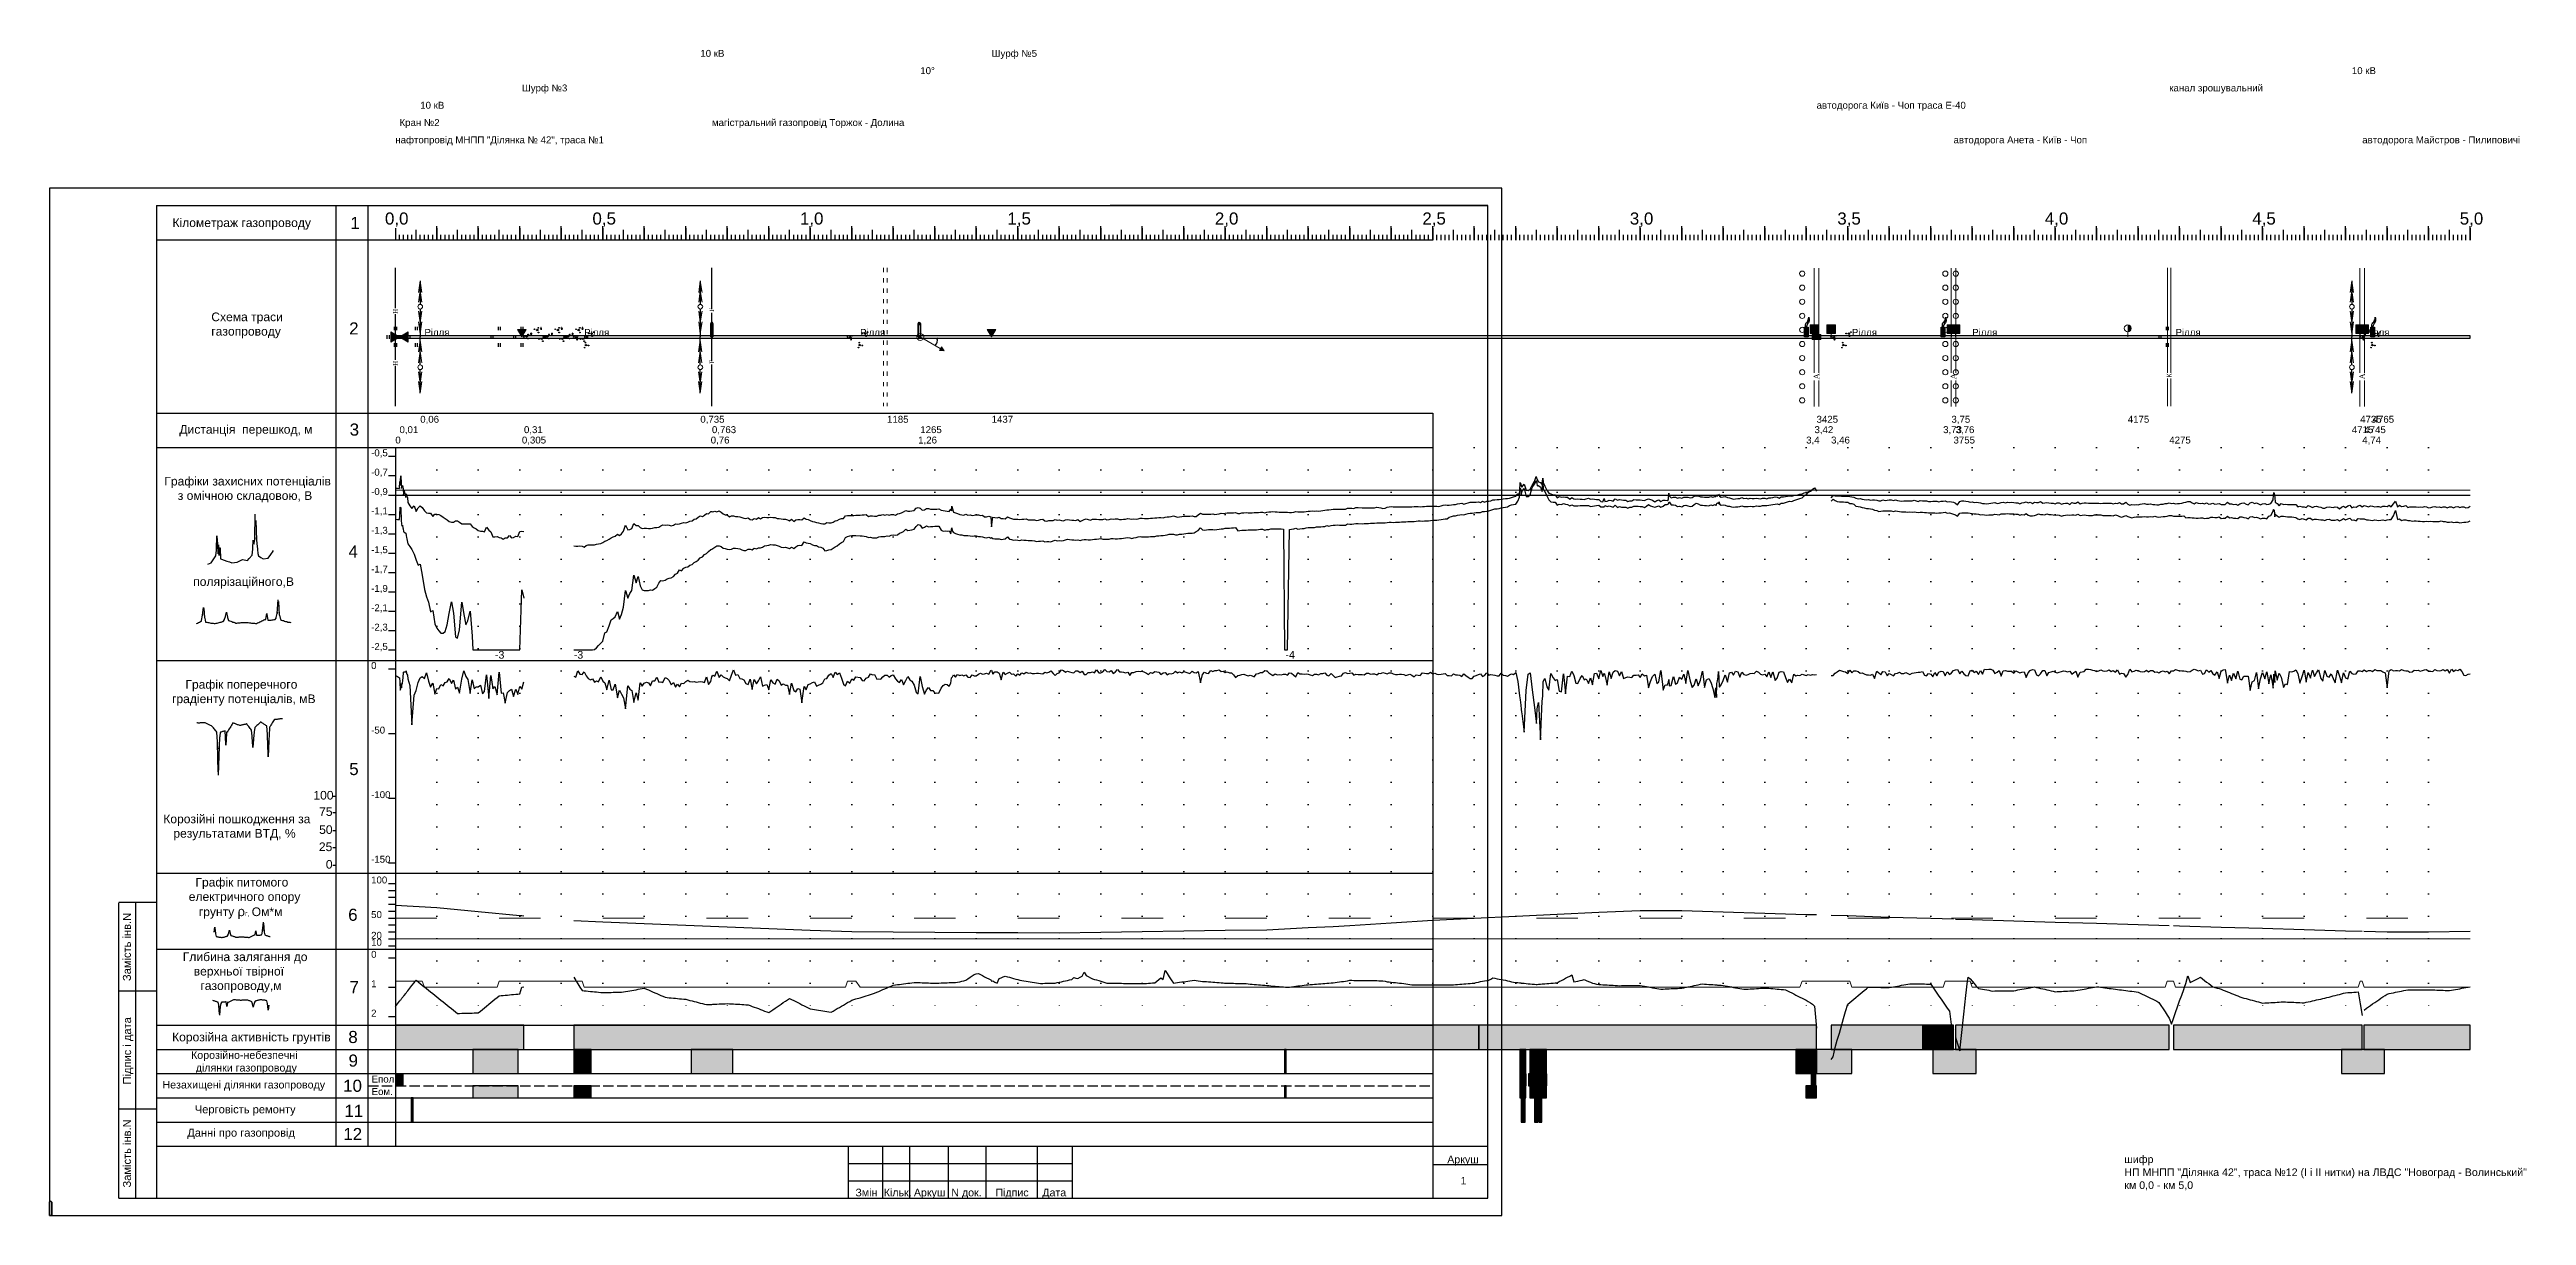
# Model space of a CAD drawing. Header units: millimetres. Extents: x -243 to 1784, y 0 to 1137.
# Drawn here: x 0 to 716, y 0 to 337 of the extents above; entities that cross this region are included whole.
import ezdxf

# ---------------------------------------------------------------- set-up
doc = ezdxf.new("R2010")
doc.units = ezdxf.units.MM
for name, pattern in [('ACAD_ISO03W100', [30, 12, -18]), ('DOT', [6.35, 0, -6.35]), ('HID-3', [4, 3, -1])]:
    doc.linetypes.add(name, pattern=pattern)
for name, color, linetype in [('График_G', 1, 'Continuous'), ('График_Rгр.', 79, 'Continuous'), ('График_U', 5, 'Continuous'), ('График_UPolar', 3, 'Continuous'), ('График_Глуб', 36, 'Continuous'), ('График_Среза_НеНормативной_Глубины', 10, 'Continuous'), ('ИсследТрД', 6, 'Continuous'), ('Кор сред грунта', 2, 'Continuous'), ('Макет', 7, 'Continuous'), ('Перешкоди', 7, 'Continuous'), ('Текст', 7, 'Continuous')]:
    doc.layers.add(name, color=color, linetype=linetype)
for name, color, linetype, lineweight in [('График_Rгр_20Ом.', 1, 'Continuous', 0), ('График_Rгр_50Ом.', 76, 'ACAD_ISO03W100', 0), ('График_U_085', 253, 'Continuous', 0), ('График_Нормативной_Глубины', 3, 'Continuous', 0)]:
    doc.layers.add(name, color=color, linetype=linetype, lineweight=lineweight)
doc.styles.add('21', font='arial.ttf', dxfattribs={"height": 2.5})
doc.styles.get("Standard").update_dxf_attribs({"font": 'arial.ttf'})

msp = doc.modelspace()

# ---------------------------------------------------------------- texts
at = {"layer": 'График_G'}
for s, p in [('0', (93, 158)), ('-50', (93, 139.33)), ('-100', (93, 120.67)), ('-150', (93, 102))]:
    msp.add_text(s, height=2, dxfattribs=at).set_placement(p)
at = {"layer": 'График_Rгр.'}
for s, p in [('100', (93, 96)), ('50', (93, 86)), ('20', (93, 80)), ('10', (93, 78))]:
    msp.add_text(s, height=2, dxfattribs=at).set_placement(p)
at = {"layer": 'График_U'}
for s, height, p in [('-0,5', 2, (93, 219.5)), ('-0,7', 2, (93, 213.9)), ('-0,9', 2, (93, 208.3)), ('-1,1', 2, (93, 202.7)), ('-1,3', 2, (93, 197.1)), ('-1,5', 2, (93, 191.5)), ('-1,7', 2, (93, 185.9)), ('-1,9', 2, (93, 180.3)), ('-2,1', 2, (93, 174.7)), ('-2,3', 2, (93, 169.1)), ('-2,5', 2, (93, 163.5)), ('-3', 2.2, (128.8, 161)), ('-3', 2.2, (151.6, 161)), ('-4', 2.2, (357.4, 161))]:
    msp.add_text(s, height=height, dxfattribs=at).set_placement(p)
at = {"layer": 'График_Глуб'}
for s, p in [('0', (93, 74.5)), ('1', (93, 66)), ('2', (93, 57.5))]:
    msp.add_text(s, height=2, dxfattribs=at).set_placement(p)
at = {"layer": 'Текст'}
for s, height, p in [('10 кВ', 2, (188.2, 335)), ('Шурф №5', 2, (272.44, 335)), ('10°', 2, (251.8, 330)), ('10 кВ', 2, (665.8, 330)), ('Шурф №3', 2, (136.6, 325)), ('канал зрошувальний', 2, (613, 325)), ('Кран №2', 2, (101.2, 315)), ('10 кВ', 2, (107.2, 320)), ('магістральний газопровід Торжок - Долина', 2, (191.56, 315)), ('автодорога Київ - Чоп траса Е-40', 2, (511, 320)), ('нафтопровід МНПП "Ділянка № 42", траса №1', 2, (100, 310)), ('автодорога Анета - Київ - Чоп', 2, (550.6, 310)), ('автодорога Майстров - Пилиповичі', 2, (668.8, 310)), ('0,0', 3.5, (97, 286.5)), ('0,5', 3.5, (157, 286.5)), ('1,0', 3.5, (217, 286.5)), ('1,5', 3.5, (277, 286.5)), ('2,0', 3.5, (337, 286.5)), ('2,5', 3.5, (397, 286.5)), ('3,0', 3.5, (457, 286.5)), ('3,5', 3.5, (517, 286.5)), ('4,0', 3.5, (577, 286.5)), ('4,5', 3.5, (637, 286.5)), ('5,0', 3.5, (697, 286.5)), ('0,06', 2, (107.2, 229.2)), ('0,735', 2, (188.2, 229.2)), ('1185', 2, (242.2, 229.2)), ('1437', 2, (272.44, 229.2)), ('3425', 2, (511, 229.2)), ('3,75', 2, (550, 229.2)), ('4175', 2, (601, 229.2)), ('4735', 2, (668.2, 229.2)), ('4765', 2, (671.8, 229.2)), ('0', 2, (100, 223.2)), ('0,01', 2, (101.2, 226.2)), ('0,305', 2, (136.6, 223.2)), ('0,31', 2, (137.2, 226.2)), ('0,76', 2, (191.2, 223.2)), ('0,763', 2, (191.56, 226.2)), ('1,26', 2, (251.2, 223.2)), ('1265', 2, (251.8, 226.2)), ('3,4', 2, (508, 223.2)), ('3,42', 2, (510.4, 226.2)), ('3,46', 2, (515.2, 223.2)), ('3,73', 2, (547.6, 226.2)), ('3755', 2, (550.6, 223.2)), ('3,76', 2, (551.2, 226.2)), ('4275', 2, (613, 223.2)), ('4715', 2, (665.8, 226.2)), ('4,74', 2, (668.8, 223.2)), ('4745', 2, (669.4, 226.2)), ('шифр', 2.2, (600, 15.15)), ('км 0,0 - км 5,0', 2.2, (600, 7.65)), ('НП МНПП "Ділянка 42", траса №12 (І і ІІ нитки) на ЛВДС "Новоград - Волинський"', 2.2, (600, 11.4))]:
    msp.add_text(s, height=height, dxfattribs=at).set_placement(p)
at = {"layer": 'Текст', "attachment_point": 1}
for s, insert, char_height, width in [('Кiлометраж газопроводу', (35.56, 288.29), 2.5, 51.4775), ('1', (86.99, 288.72), 3.5, 5.5314), ('Схема траси  \\Pгазопроводу', (46.78, 261.06), 2.5, 46.7126), ('2', (86.65, 258.22), 3.5, 5.5314), ('Дистанцiя  перешкод, м', (37.55, 228.54), 2.5, 51.4775), ('3', (86.8, 228.98), 3.5, 5.5314), ('{\\C256;Графіки захисних потенціалів\\P    з омічною складовою, В}', (33.21, 213.56), 2.5, 50.9113), ('4', (86.46, 193.73), 3.5, 5.5314), ('{\\C256;полярізаційного,В}', (41.55, 184.52), 2.5, 48.8589), ('     Графiк поперечного \\P градiенту потенціалів, мВ', (34.45, 154.8), 2.5, 48.6754), ('5', (86.66, 130.83), 3.5, 5.5314), ('{\\C0;100}', (76.3, 122.75), 2.5, 3.5955), ('  Корозiйнi пошкодження за   \\P     результатами ВТД, %', (30.96, 115.9), 2.5, 46.9566), ('{\\C0;  Графік питомого електричного опору \\P   грунту \\H1.0833x;\\C256;ρ\\H0.55386x;г\\C0;, \\H1.6667x;Ом*м}', (40.26, 97.6), 2.5, 47.4467), ('6', (86.36, 88.7), 3.5, 5.5314), ('{\\C0;   \\H1.087x;Глибина залягання до      \\P      верхньої твірної    \\P        газопроводу,м}', (35.86, 76.04), 2.3, 40.1983), ('7', (86.76, 67.77), 3.5, 5.5314), ('\\pi-5,l5,t2.5,7.5;{\\C0;Корозiйна активнiсть грунтiв}', (35.44, 52.84), 2.5, 51.2959), ('8', (86.4, 53.36), 3.5, 5.5314), ('\\pi-2.2,l2.2,t2.2,6.6;{\\C0; Корозiйно-небезпечнi дiлянки газопроводу}', (40.08, 47.48), 2.2, 37.9669), ('9', (86.47, 46.53), 3.5, 5.5314), ('{\\H1.1x;  Незахищенi дiлянки газопроводу}  ', (30.96, 38.91), 2, 54.3676), ('10', (84.91, 39.25), 3.5, 5.5314), ('Епол.', (93.14, 40.43), 2, 5.5314), ('Еом.', (93.14, 36.82), 2, 5.5314), ('{\\C0;Черговiсть ремонту }', (42.01, 31.84), 2.3, 43.8064), ('11', (85.29, 32), 3.5, 5.5314), ('{\\C0;Даннi про газопровiд}', (39.82, 25.08), 2.3, 55.1454), ('12', (84.95, 25.29), 3.5, 5.5314), ('Аркуш', (404.21, 17.3), 2.2, 5.5314), ('Змiн', (233.05, 7.73), 2.2, 5.5314), ('Кiльк.', (241.25, 7.73), 2.2, 5.5314), ('Аркуш', (249.96, 7.73), 2.2, 5.5314), ('N док.', (260.78, 7.73), 2.2, 10.4342), ('Пiдпис', (273.54, 7.73), 2.2, 5.5314), ('Дата', (287.11, 7.73), 2.2, 5.5314), ('1', (408.03, 11.15), 2.2, 1.708)]:
    msp.add_mtext(s, dxfattribs=dict(at, insert=insert, char_height=char_height, width=width))
at = {"layer": 'Текст', "char_height": 2.5, "attachment_point": 1}
for s, insert in [('\\pi0.01604;75', (77.94, 118.02)), ('\\pi-0.047057;25', (77.94, 107.85)), ('\\pi0.022861;50', (77.94, 112.81)), ('\\pi1.9652;0', (77.94, 102.77))]:
    msp.add_mtext_dynamic_manual_height_columns(s, width=3.5955, gutter_width=17.5, heights=[0], dxfattribs=dict(at, insert=insert))
at = {"layer": 'Текст', "char_height": 2.3, "width": 55.1454, "attachment_point": 1, "rotation": 90}
for s, insert in [('{\\C0;Замiсть iнв.N}', (21.22, 67.78)), ('{\\C0;Пiдпис і дата}', (21.29, 37.87)), ('{\\C0;Замiсть iнв.N}', (21.24, 8.08))]:
    msp.add_mtext(s, dxfattribs=dict(at, insert=insert))

# ---------------------------------------------------------------- blocks, each defined once
blk = doc.blocks.new('График земли')
at = {"layer": 'График_Rгр.'}
for p, q in [((-16.23, 1.32), (-16.04, 2.76)), ((-16.04, 2.76), (-16.02, 2.64)), ((-16.02, 2.64), (-16.02, 2.57)), ((-16.02, 2.57), (-15.84, 0.87)), ((-15.84, 0.87), (-15.84, 0.87)), ((-15.84, 0.87), (-15.83, 0.79)), ((-15.83, 0.79), (-15.82, 0.79)), ((-15.82, 0.79), (-15.65, 0.04)), ((-15.65, 0.04), (-15.63, 0.04)), ((-15.63, 0.04), (-15.63, 0.04)), ((-15.63, 0.04), (-15.43, 0)), ((-15.43, 0), (-15.24, -0.04)), ((-13.09, -0.04), (-12.89, 0)), ((-12.89, 0), (-12.7, 0.04)), ((-12.7, 0.04), (-12.5, 0.11)), ((-12.5, 0.11), (-12.33, 0.15)), ((-12.33, 0.15), (-12.31, 0.19)), ((-12.31, 0.19), (-12.13, 0.49)), ((-12.13, 0.49), (-12.12, 0.53)), ((-12.12, 0.53), (-12.11, 0.57)), ((-12.11, 0.57), (-11.94, 1.1)), ((-11.94, 1.1), (-11.92, 1.13)), ((-11.92, 1.17), (-11.74, 1.89)), ((-11.92, 1.13), (-11.92, 1.17)), ((-11.74, 1.89), (-11.73, 1.81)), ((-11.73, 1.81), (-11.72, 1.81)), ((-11.72, 1.81), (-11.54, 0.98)), ((-11.54, 0.98), (-11.53, 0.94)), ((-11.53, 0.94), (-11.52, 0.91)), ((-11.52, 0.91), (-11.35, 0.34)), ((-11.35, 0.34), (-11.34, 0.34)), ((-11.34, 0.34), (-11.33, 0.34)), ((-11.33, 0.34), (-11.13, 0.26)), ((-11.13, 0.26), (-10.94, 0.19)), ((-10.94, 0.19), (-10.74, 0.11)), ((-10.74, 0.11), (-10.55, 0.04)), ((-10.55, 0.04), (-10.35, 0)), ((-10.35, 0), (-10.16, -0.08)), ((-5.66, -0.04), (-5.47, 0.08)), ((-5.47, 0.08), (-5.27, 0.15)), ((-5.27, 0.15), (-5.08, 0.26)), ((-5.08, 0.26), (-4.88, 0.34)), ((-4.88, 0.34), (-4.69, 0.45)), ((-4.69, 0.45), (-4.51, 0.53)), ((-4.69, 0.45), (-4.69, 0.45)), ((-4.51, 0.53), (-4.5, 0.53)), ((-4.5, 0.53), (-4.49, 0.53)), ((-4.49, 0.53), (-4.32, 0.49)), ((-4.32, 0.49), (-4.3, 0.57)), ((-4.3, 0.6), (-4.12, 1.66)), ((-4.3, 0.57), (-4.3, 0.6)), ((-4.12, 1.66), (-4.11, 1.59)), ((-4.11, 1.59), (-4.1, 1.55)), ((-4.1, 1.55), (-3.93, 0.38)), ((-3.93, 0.38), (-3.91, 0.38)), ((-3.91, 0.38), (-3.91, 0.38)), ((-3.91, 0.38), (-3.73, 0.38)), ((-3.73, 0.38), (-3.72, 0.38)), ((-3.72, 0.38), (-3.71, 0.38)), ((-3.71, 0.38), (-3.52, 0.42)), ((-3.52, 0.42), (-3.52, 0.42)), ((-3.52, 0.42), (-3.33, 0.42)), ((-3.33, 0.42), (-3.32, 0.42)), ((-3.32, 0.42), (-3.13, 0.45)), ((-3.13, 0.45), (-3.13, 0.45)), ((-3.13, 0.45), (-2.94, 0.45)), ((-2.94, 0.45), (-2.93, 0.45)), ((-2.93, 0.45), (-2.74, 0.49)), ((-2.74, 0.49), (-2.73, 0.49)), ((-2.73, 0.49), (-2.56, 0.49)), ((-2.56, 0.49), (-2.55, 0.53)), ((-2.55, 0.53), (-2.54, 0.53)), ((-2.54, 0.53), (-2.36, 0.79)), ((-2.36, 0.79), (-2.35, 0.87)), ((-2.35, 0.87), (-2.34, 0.87)), ((-2.34, 0.87), (-2.17, 1.66)), ((-2.17, 1.66), (-1.97, 4.19)), ((-2.15, 1.93), (-2.17, 1.66)), ((-2.17, 1.66), (-2.15, 1.85)), ((-2.15, 1.85), (-2.15, 1.93)), ((-1.95, 3.93), (-1.78, 1.4)), ((-1.78, 1.4), (-1.78, 1.4)), ((-1.78, 1.4), (-1.76, 1.32)), ((-1.76, 1.32), (-1.76, 1.32)), ((-1.76, 1.32), (-1.58, 0.49)), ((-1.58, 0.49), (-1.57, 0.49)), ((-1.57, 0.49), (-1.56, 0.49)), ((-1.56, 0.49), (-1.37, 0.42)), ((-1.37, 0.42), (-1.17, 0.34)), ((-1.17, 0.34), (-0.98, 0.3)), ((-0.98, 0.3), (-0.78, 0.23)), ((-0.78, 0.23), (-0.59, 0.15)), ((-0.59, 0.15), (-0.39, 0.11)), ((-0.39, 0.11), (-0.21, 0.04)), ((-0.21, 0.04), (-0.2, 0.04)), ((-0.2, 0.04), (0, 0)), ((-15.24, -0.04), (-15.04, -0.08)), ((-15.04, -0.08), (-14.85, -0.11)), ((-14.85, -0.11), (-14.65, -0.15)), ((-14.65, -0.15), (-14.45, -0.15)), ((-14.45, -0.15), (-14.26, -0.19)), ((-14.26, -0.19), (-14.06, -0.23)), ((-14.06, -0.23), (-13.89, -0.26)), ((-13.89, -0.26), (-13.87, -0.26)), ((-13.87, -0.26), (-13.67, -0.19)), ((-13.67, -0.19), (-13.48, -0.15)), ((-13.48, -0.15), (-13.28, -0.11)), ((-13.28, -0.11), (-13.09, -0.04)), ((-10.16, -0.08), (-9.98, -0.15)), ((-9.98, -0.15), (-9.96, -0.15)), ((-9.96, -0.15), (-9.77, -0.15)), ((-9.77, -0.15), (-9.57, -0.11)), ((-9.57, -0.11), (-9.38, -0.11)), ((-9.38, -0.11), (-9.18, -0.11)), ((-9.18, -0.11), (-8.99, -0.08)), ((-8.99, -0.08), (-8.79, -0.08)), ((-8.79, -0.08), (-8.59, -0.08)), ((-8.59, -0.08), (-8.4, -0.08)), ((-8.4, -0.08), (-8.2, -0.04)), ((-8.2, -0.04), (-8.03, -0.04)), ((-8.03, -0.04), (-8.01, -0.04)), ((-8.01, -0.04), (-7.81, -0.08)), ((-7.81, -0.08), (-7.62, -0.08)), ((-7.62, -0.08), (-7.42, -0.11)), ((-7.42, -0.11), (-7.23, -0.11)), ((-7.23, -0.11), (-7.03, -0.15)), ((-7.03, -0.15), (-6.84, -0.15)), ((-6.84, -0.15), (-6.64, -0.19)), ((-6.64, -0.19), (-6.45, -0.19)), ((-6.45, -0.19), (-6.25, -0.23)), ((-6.25, -0.23), (-6.07, -0.23)), ((-6.07, -0.23), (-6.06, -0.23)), ((-6.06, -0.23), (-5.86, -0.11)), ((-5.86, -0.11), (-5.66, -0.04))]:
    blk.add_line(p, q, dxfattribs=at)
blk = doc.blocks.new('График син')
at = {"layer": 'График_U'}
for p, q in [((13.600005, 7.163), (13.750005, 14.442)), ((2.510505, 4.321), (2.650005, 8.149)), ((2.650005, 8.149), (2.660505, 7.975)), ((2.660505, 7.975), (2.800005, 5.829)), ((13.460505, 5.974), (13.600005, 7.192)), ((13.600005, 7.192), (13.610505, 7.685)), ((13.610505, 7.685), (13.600005, 7.163)), ((13.910505, 12.586), (14.050005, 6.931)), ((0, 0), (1.000005, 0.319)), ((1.000005, 0.319), (2.350005, 2.349)), ((2.350005, 2.349), (2.500005, 4.031)), ((2.500005, 4.031), (2.510505, 4.321)), ((2.800005, 5.829), (2.810505, 5.626)), ((2.810505, 5.626), (2.950005, 2.929)), ((2.950005, 2.929), (2.960505, 3.103)), ((2.960505, 3.103), (3.100005, 5.568)), ((3.100005, 5.568), (3.110505, 5.365)), ((3.110505, 5.365), (3.250005, 2.523)), ((3.250005, 2.523), (3.260505, 2.668)), ((3.260505, 2.668), (3.400005, 4.698)), ((3.400005, 4.698), (3.410505, 4.698)), ((3.410505, 4.698), (3.550005, 4.698)), ((3.550005, 4.698), (3.560505, 4.466)), ((3.560505, 4.466), (3.700005, 1.508)), ((3.700005, 1.508), (3.710505, 1.508)), ((3.710505, 1.508), (4.000005, 1.45)), ((4.000005, 1.45), (5.500005, 0.87)), ((5.500005, 0.87), (6.250005, 0.609)), ((6.250005, 0.609), (7.000005, 0.377)), ((7.000005, 0.377), (8.500005, 0.58)), ((8.500005, 0.58), (10.000005, 1.363)), ((10.000005, 1.363), (11.500005, 1.073)), ((11.500005, 1.073), (12, 1.624)), ((12, 1.624), (12.850005, 2.552)), ((12.850005, 2.552), (13.000005, 4.35)), ((13.000005, 4.35), (13.010505, 4.524)), ((13.010505, 4.524), (13.150005, 6.902)), ((13.150005, 6.902), (13.160505, 6.815)), ((13.160505, 6.815), (13.300005, 5.742)), ((13.300005, 5.742), (13.310505, 5.742)), ((13.310505, 5.742), (13.450005, 5.887)), ((13.450005, 5.887), (13.460505, 5.974)), ((14.050005, 6.931), (14.050005, 6.931)), ((14.050005, 6.931), (14.060505, 6.873)), ((14.060505, 6.873), (14.200005, 6.061)), ((14.200005, 6.061), (14.210505, 5.945)), ((14.210505, 5.945), (14.350005, 4.321)), ((14.350005, 4.321), (14.360505, 4.234)), ((14.360505, 4.234), (14.500005, 3.074)), ((14.500005, 3.074), (14.510505, 3.016)), ((14.510505, 3.016), (14.650005, 2.407)), ((14.650005, 2.407), (15.325005, 1.943)), ((15.325005, 1.943), (16.000005, 1.479)), ((16.000005, 1.479), (16.006605, 1.479)), ((16.006605, 1.479), (17.500005, 1.711)), ((17.500005, 1.711), (18.250005, 2.813)), ((18.250005, 2.813), (18.400005, 3.045)), ((18.400005, 3.045), (18.700005, 3.48)), ((18.700005, 3.48), (19.000005, 3.915))]:
    blk.add_line(p, q, dxfattribs=at)
blk = doc.blocks.new('График зел')
at = {"layer": 'График_UPolar'}
for p, q in [((0, 0), (0.3, 0.174)), ((0.3, 0.174), (0.6, 0.29)), ((0.6, 0.29), (0.9, 0.406)), ((0.9, 0.406), (1.2, 0.58)), ((1.2, 0.58), (1.47, 0.696)), ((1.47, 0.696), (1.5, 0.87)), ((1.5, 0.87), (1.77, 2.436)), ((1.77, 2.436), (2.07, 4.64)), ((1.8, 2.668), (1.77, 2.436)), ((1.77, 2.436), (1.791, 2.61)), ((1.791, 2.61), (1.8, 2.668)), ((2.07, 4.64), (2.091, 4.466)), ((2.091, 4.466), (2.1, 4.35)), ((2.1, 4.35), (2.37, 1.74)), ((2.37, 1.74), (2.37, 1.74)), ((2.37, 1.74), (2.391, 1.624)), ((2.391, 1.624), (2.4, 1.624)), ((2.4, 1.624), (2.67, 0.464)), ((2.67, 0.464), (2.691, 0.464)), ((2.691, 0.464), (2.7, 0.464)), ((2.7, 0.464), (3, 0.406)), ((3, 0.406), (3.3, 0.348)), ((3.3, 0.348), (3.6, 0.29)), ((3.6, 0.29), (3.9, 0.232)), ((3.9, 0.232), (4.2, 0.174)), ((4.2, 0.174), (4.5, 0.174)), ((4.5, 0.174), (4.8, 0.116)), ((4.8, 0.116), (5.1, 0.058)), ((5.1, 0.058), (5.37, 0)), ((5.37, 0), (5.4, 0)), ((5.4, 0), (5.7, 0.116)), ((5.7, 0.116), (6, 0.174)), ((6, 0.174), (6.3, 0.232)), ((6.3, 0.232), (6.6, 0.348)), ((6.6, 0.348), (6.9, 0.406)), ((6.9, 0.406), (7.2, 0.464)), ((7.2, 0.464), (7.5, 0.58)), ((7.5, 0.58), (7.77, 0.638)), ((7.77, 0.638), (7.8, 0.696)), ((7.8, 0.696), (8.07, 1.16)), ((8.07, 1.16), (8.091, 1.218)), ((8.091, 1.218), (8.1, 1.276)), ((8.1, 1.276), (8.37, 2.088)), ((8.37, 2.088), (8.391, 2.146)), ((8.391, 2.146), (8.4, 2.204)), ((8.4, 2.204), (8.67, 3.306)), ((8.67, 3.306), (8.691, 3.19)), ((8.691, 3.19), (8.7, 3.19)), ((8.7, 3.19), (8.97, 1.914)), ((8.97, 1.914), (8.991, 1.856)), ((8.991, 1.856), (9, 1.798)), ((9, 1.798), (9.27, 0.928)), ((9.27, 0.928), (9.291, 0.928)), ((9.291, 0.928), (9.3, 0.928)), ((9.3, 0.928), (9.6, 0.812)), ((9.6, 0.812), (9.9, 0.696)), ((9.9, 0.696), (10.2, 0.58)), ((10.2, 0.58), (10.5, 0.464)), ((10.5, 0.464), (10.8, 0.406)), ((10.8, 0.406), (11.1, 0.29)), ((11.1, 0.29), (11.37, 0.174)), ((11.37, 0.174), (11.4, 0.174)), ((11.4, 0.174), (11.7, 0.174)), ((11.7, 0.174), (12, 0.232)), ((12, 0.232), (12.3, 0.232)), ((12.3, 0.232), (12.6, 0.232)), ((12.6, 0.232), (12.9, 0.29)), ((12.9, 0.29), (13.2, 0.29)), ((13.2, 0.29), (13.5, 0.29)), ((13.5, 0.29), (13.8, 0.29)), ((13.8, 0.29), (14.1, 0.348)), ((14.1, 0.348), (14.37, 0.348)), ((14.37, 0.348), (14.4, 0.348)), ((14.4, 0.348), (14.7, 0.29)), ((14.7, 0.29), (15, 0.29)), ((15, 0.29), (15.3, 0.232)), ((15.3, 0.232), (15.6, 0.232)), ((15.6, 0.232), (15.9, 0.174)), ((15.9, 0.174), (16.2, 0.174)), ((16.2, 0.174), (16.5, 0.116)), ((16.5, 0.116), (16.8, 0.116)), ((16.8, 0.116), (17.1, 0.058)), ((17.1, 0.058), (17.37, 0.058)), ((17.37, 0.058), (17.4, 0.058)), ((17.4, 0.058), (17.7, 0.232)), ((17.7, 0.232), (18, 0.348)), ((18, 0.348), (18.3, 0.522)), ((18.3, 0.522), (18.6, 0.638)), ((18.6, 0.638), (18.9, 0.812)), ((18.9, 0.812), (19.2, 0.928)), ((19.2, 0.928), (19.491, 1.102)), ((19.491, 1.102), (19.5, 1.102)), ((19.5, 1.102), (19.77, 1.218)), ((19.77, 1.218), (19.791, 1.218)), ((19.791, 1.218), (19.8, 1.218)), ((19.8, 1.218), (20.07, 1.16)), ((20.07, 1.16), (20.091, 1.276)), ((20.091, 1.276), (20.1, 1.334)), ((20.1, 1.334), (20.37, 2.958)), ((20.37, 2.958), (20.391, 2.842)), ((20.391, 2.842), (20.4, 2.784)), ((20.4, 2.784), (20.67, 0.986)), ((20.67, 0.986), (20.691, 0.986)), ((20.691, 0.986), (20.7, 0.986)), ((20.7, 0.986), (20.97, 0.986)), ((20.97, 0.986), (20.991, 0.986)), ((20.991, 0.986), (21, 0.986)), ((21, 0.986), (21.291, 1.044)), ((21.291, 1.044), (21.3, 1.044)), ((21.3, 1.044), (21.591, 1.044)), ((21.591, 1.044), (21.6, 1.044)), ((21.6, 1.044), (21.891, 1.102)), ((21.891, 1.102), (21.9, 1.102)), ((21.9, 1.102), (22.191, 1.102)), ((22.191, 1.102), (22.2, 1.102)), ((22.2, 1.102), (22.491, 1.16)), ((22.491, 1.16), (22.5, 1.16)), ((22.5, 1.16), (22.77, 1.16)), ((22.77, 1.16), (22.791, 1.218)), ((22.791, 1.218), (22.8, 1.218)), ((22.8, 1.218), (23.07, 1.624)), ((23.07, 1.624), (23.091, 1.74)), ((23.091, 1.74), (23.1, 1.74)), ((23.1, 1.74), (23.37, 2.958)), ((23.37, 2.958), (23.67, 6.844)), ((23.4, 3.364), (23.37, 2.958)), ((23.37, 2.958), (23.391, 3.248)), ((23.391, 3.248), (23.4, 3.364)), ((23.7, 6.438), (23.97, 2.552)), ((23.97, 2.552), (23.97, 2.552)), ((23.97, 2.552), (23.991, 2.436)), ((23.991, 2.436), (24, 2.436)), ((24, 2.436), (24.27, 1.16)), ((24.27, 1.16), (24.291, 1.16)), ((24.291, 1.16), (24.3, 1.16)), ((24.3, 1.16), (24.6, 1.044)), ((24.6, 1.044), (24.9, 0.928)), ((24.9, 0.928), (25.2, 0.87)), ((25.2, 0.87), (25.5, 0.754)), ((25.5, 0.754), (25.8, 0.638)), ((25.8, 0.638), (26.1, 0.58)), ((26.1, 0.58), (26.37, 0.464)), ((26.37, 0.464), (26.4, 0.464)), ((26.4, 0.464), (26.7, 0.406)), ((26.7, 0.406), (27, 0.406)), ((27, 0.406), (27.3, 0.348))]:
    blk.add_line(p, q, dxfattribs=at)
blk = doc.blocks.new('График крас')
at = {"layer": 'График_G'}
for p, q in [((0.2, 0), (0, 0)), ((0.4, -0.04), (0.2, 0)), ((1, 0), (0.8, -0.04)), ((1.2, 0), (1, 0)), ((1.4, 0), (1.2, 0)), ((1.6, 0), (1.4, 0)), ((1.8, 0), (1.6, 0)), ((2, 0.04), (1.8, 0)), ((2.2, 0.04), (2, 0.04)), ((2.4, 0.04), (2.2, 0.04)), ((2.42, 0.04), (2.4, 0.04)), ((2.6, -0.04), (2.42, 0.04)), ((10.4, 0), (10.2, -0.31)), ((10.42, 0.04), (10.4, 0)), ((10.6, -0.04), (10.42, 0.04)), ((18.2, 0.08), (18, -0.12)), ((18.4, 0.27), (18.2, 0.08)), ((18.42, 0.31), (18.4, 0.27)), ((18.6, 0.19), (18.42, 0.31)), ((18.8, 0.08), (18.6, 0.19)), ((19, -0.08), (18.8, 0.08)), ((21.8, 0), (21.6, -0.31)), ((22, 0.31), (21.8, 0)), ((22.2, 0.62), (22, 0.31)), ((22.4, 0.93), (22.2, 0.62)), ((22.42, 0.97), (22.4, 0.93)), ((22.6, 1.01), (22.42, 0.97)), ((22.8, 1.01), (22.6, 1.01)), ((23, 1.04), (22.8, 1.01)), ((23.2, 1.04), (23, 1.04)), ((23.4, 1.08), (23.2, 1.04)), ((23.6, 1.12), (23.4, 1.08)), ((23.8, 1.12), (23.6, 1.12)), ((24, 1.16), (23.8, 1.12)), ((24.2, 1.16), (24, 1.16)), ((24.4, 1.2), (24.2, 1.16)), ((24.42, 1.2), (24.4, 1.2)), ((24.6, 1.2), (24.42, 1.2)), ((24.8, 1.24), (24.6, 1.2)), ((0.42, -0.04), (0.4, -0.04)), ((0.6, -0.04), (0.42, -0.04)), ((0.8, -0.04), (0.6, -0.04)), ((2.8, -0.15), (2.6, -0.04)), ((3, -0.27), (2.8, -0.15)), ((3.2, -0.35), (3, -0.27)), ((3.4, -0.46), (3.2, -0.35)), ((3.6, -0.54), (3.4, -0.46)), ((3.8, -0.66), (3.6, -0.54)), ((4, -0.77), (3.8, -0.66)), ((4.2, -0.85), (4, -0.77)), ((4.4, -0.97), (4.2, -0.85)), ((4.42, -0.97), (4.4, -0.97)), ((4.6, -1.2), (4.42, -0.97)), ((4.8, -1.43), (4.6, -1.2)), ((5, -1.66), (4.8, -1.43)), ((5.2, -1.93), (5, -1.66)), ((5.4, -2.17), (5.2, -1.93)), ((5.6, -2.4), (5.4, -2.17)), ((5.8, -2.63), (5.6, -2.4)), ((5.81, -2.67), (5.8, -2.63)), ((5.82, -2.67), (5.81, -2.67)), ((6, -5.45), (5.82, -2.67)), ((6.01, -5.53), (6, -5.45)), ((6.02, -5.76), (6.01, -5.53)), ((6.2, -14.11), (6.02, -5.76)), ((6.02, -5.76), (6.02, -5.76)), ((6.42, -6.77), (6.22, -15.04)), ((6.4, -7.58), (6.42, -6.77)), ((6.42, -6.77), (6.41, -7.35)), ((6.6, -4.14), (6.42, -6.77)), ((6.61, -4.02), (6.6, -4.14)), ((6.62, -3.83), (6.61, -4.02)), ((6.8, -2.78), (6.62, -3.83)), ((6.81, -2.75), (6.8, -2.78)), ((6.82, -2.67), (6.81, -2.75)), ((7, -2.63), (6.82, -2.67)), ((7.01, -2.63), (7, -2.63)), ((7.2, -2.55), (7.01, -2.63)), ((7.21, -2.55), (7.2, -2.55)), ((7.4, -2.47), (7.21, -2.55)), ((7.41, -2.47), (7.4, -2.47)), ((7.6, -2.44), (7.41, -2.47)), ((7.61, -2.44), (7.6, -2.44)), ((7.8, -2.36), (7.61, -2.44)), ((7.81, -2.36), (7.8, -2.36)), ((8, -2.32), (7.81, -2.36)), ((8.01, -2.32), (8, -2.32)), ((8.02, -2.32), (8.01, -2.32)), ((8.2, -2.24), (8.02, -2.32)), ((8.21, -2.24), (8.2, -2.24)), ((8.22, -2.24), (8.21, -2.24)), ((8.4, -5.99), (8.22, -2.24)), ((8.41, -6.11), (8.4, -5.99)), ((8.42, -6.42), (8.41, -6.11)), ((8.6, -3.02), (8.42, -6.42)), ((8.61, -2.9), (8.6, -3.02)), ((8.62, -2.63), (8.61, -2.9)), ((8.8, -2.63), (8.62, -2.63)), ((8.81, -2.63), (8.8, -2.63)), ((8.82, -2.63), (8.81, -2.63)), ((9, -2.32), (8.82, -2.63)), ((9.01, -2.32), (9, -2.32)), ((9.2, -2.01), (9.01, -2.32)), ((9.4, -1.66), (9.2, -2.01)), ((9.6, -1.31), (9.4, -1.66)), ((9.8, -1.01), (9.6, -1.31)), ((10, -0.66), (9.8, -1.01)), ((10.2, -0.31), (10, -0.66)), ((10.8, -0.12), (10.6, -0.04)), ((11, -0.19), (10.8, -0.12)), ((11.2, -0.27), (11, -0.19)), ((11.4, -0.35), (11.2, -0.27)), ((11.6, -0.43), (11.4, -0.35)), ((11.8, -0.5), (11.6, -0.43)), ((12, -0.58), (11.8, -0.5)), ((12.2, -0.66), (12, -0.58)), ((12.4, -0.73), (12.2, -0.66)), ((12.42, -0.73), (12.4, -0.73)), ((12.6, -0.7), (12.42, -0.73)), ((12.8, -0.66), (12.6, -0.7)), ((13, -0.62), (12.8, -0.66)), ((13.2, -0.54), (13, -0.62)), ((13.4, -0.5), (13.2, -0.54)), ((13.6, -0.46), (13.4, -0.5)), ((13.8, -0.43), (13.6, -0.46)), ((14, -0.39), (13.8, -0.43)), ((14.2, -0.31), (14, -0.39)), ((14.4, -0.27), (14.2, -0.31)), ((14.42, -0.27), (14.4, -0.27)), ((14.6, -0.5), (14.42, -0.27)), ((14.8, -0.77), (14.6, -0.5)), ((15, -1.01), (14.8, -0.77)), ((15.2, -1.28), (15, -1.01)), ((15.4, -1.55), (15.2, -1.28)), ((15.6, -1.82), (15.4, -1.55)), ((15.8, -2.05), (15.6, -1.82)), ((15.81, -2.09), (15.8, -2.05)), ((15.82, -2.09), (15.81, -2.09)), ((16, -3.83), (15.82, -2.09)), ((16.01, -3.87), (16, -3.83)), ((16.02, -4.02), (16.01, -3.87)), ((16.2, -6.81), (16.02, -4.02)), ((16.21, -6.88), (16.2, -6.81)), ((16.22, -7.11), (16.21, -6.88)), ((16.4, -4.79), (16.22, -7.11)), ((16.41, -4.72), (16.4, -4.79)), ((16.42, -4.52), (16.41, -4.72)), ((16.6, -2.67), (16.42, -4.52)), ((16.61, -2.63), (16.6, -2.67)), ((16.62, -2.47), (16.61, -2.63)), ((16.8, -1.43), (16.62, -2.47)), ((16.82, -1.31), (16.8, -1.43)), ((17, -1.12), (16.82, -1.31)), ((17.2, -0.93), (17, -1.12)), ((17.4, -0.73), (17.2, -0.93)), ((17.6, -0.54), (17.4, -0.73)), ((17.8, -0.31), (17.6, -0.54)), ((18, -0.12), (17.8, -0.31)), ((19.2, -0.19), (19, -0.08)), ((19.4, -0.31), (19.2, -0.19)), ((19.6, -0.46), (19.4, -0.31)), ((19.8, -0.58), (19.6, -0.46)), ((20, -0.7), (19.8, -0.58)), ((20.2, -0.85), (20, -0.7)), ((20.21, -0.85), (20.2, -0.85)), ((20.22, -0.85), (20.21, -0.85)), ((20.4, -3.36), (20.22, -0.85)), ((20.41, -3.44), (20.4, -3.36)), ((20.42, -3.63), (20.41, -3.44)), ((20.6, -9.13), (20.42, -3.63)), ((20.42, -3.63), (20.42, -3.63)), ((20.82, -5.1), (20.62, -9.74)), ((20.8, -5.57), (20.82, -5.1)), ((20.81, -5.41), (20.8, -5.57)), ((20.82, -5.1), (20.81, -5.41)), ((21, -1.62), (20.82, -5.1)), ((21.02, -1.24), (21, -1.62)), ((21.2, -0.97), (21.02, -1.24)), ((21.4, -0.66), (21.2, -0.97)), ((21.6, -0.31), (21.4, -0.66)), ((6.41, -7.35), (6.4, -7.58)), ((20.61, -9.32), (20.6, -9.13)), ((20.62, -9.74), (20.61, -9.32))]:
    blk.add_line(p, q, dxfattribs=at)
blk = doc.blocks.new('График глуб')
at = {"layer": 'График_Глуб'}
for p, q in [((0.2, -0.04), (0, 0)), ((5.66, 0.04), (5.47, -0.08)), ((5.86, 0.11), (5.66, 0.04)), ((6.06, 0.23), (5.86, 0.11)), ((6.07, 0.23), (6.06, 0.23)), ((6.25, 0.23), (6.07, 0.23)), ((6.45, 0.19), (6.25, 0.23)), ((6.64, 0.19), (6.45, 0.19)), ((6.84, 0.15), (6.64, 0.19)), ((7.03, 0.15), (6.84, 0.15)), ((7.23, 0.11), (7.03, 0.15)), ((7.42, 0.11), (7.23, 0.11)), ((7.62, 0.08), (7.42, 0.11)), ((7.81, 0.08), (7.62, 0.08)), ((8.01, 0.04), (7.81, 0.08)), ((8.03, 0.04), (8.01, 0.04)), ((8.2, 0.04), (8.03, 0.04)), ((8.4, 0.08), (8.2, 0.04)), ((8.59, 0.08), (8.4, 0.08)), ((8.79, 0.08), (8.59, 0.08)), ((8.99, 0.08), (8.79, 0.08)), ((9.18, 0.11), (8.99, 0.08)), ((9.38, 0.11), (9.18, 0.11)), ((9.57, 0.11), (9.38, 0.11)), ((9.77, 0.15), (9.57, 0.11)), ((9.96, 0.15), (9.77, 0.15)), ((9.98, 0.15), (9.96, 0.15)), ((10.16, 0.08), (9.98, 0.15)), ((10.35, 0), (10.16, 0.08)), ((10.55, -0.04), (10.35, 0)), ((12.89, 0), (12.7, -0.04)), ((13.09, 0.04), (12.89, 0)), ((13.28, 0.11), (13.09, 0.04)), ((13.48, 0.15), (13.28, 0.11)), ((13.67, 0.19), (13.48, 0.15)), ((13.87, 0.26), (13.67, 0.19)), ((13.89, 0.26), (13.87, 0.26)), ((14.06, 0.23), (13.89, 0.26)), ((14.26, 0.19), (14.06, 0.23)), ((14.45, 0.15), (14.26, 0.19)), ((14.65, 0.15), (14.45, 0.15)), ((14.85, 0.11), (14.65, 0.15)), ((15.04, 0.08), (14.85, 0.11)), ((15.24, 0.04), (15.04, 0.08)), ((15.43, 0), (15.24, 0.04)), ((15.63, -0.04), (15.43, 0)), ((0.21, -0.04), (0.2, -0.04)), ((0.39, -0.11), (0.21, -0.04)), ((0.59, -0.15), (0.39, -0.11)), ((0.78, -0.23), (0.59, -0.15)), ((0.98, -0.3), (0.78, -0.23)), ((1.17, -0.34), (0.98, -0.3)), ((1.37, -0.42), (1.17, -0.34)), ((1.56, -0.49), (1.37, -0.42)), ((1.57, -0.49), (1.56, -0.49)), ((1.58, -0.49), (1.57, -0.49)), ((1.76, -1.32), (1.58, -0.49)), ((1.78, -1.4), (1.76, -1.32)), ((1.76, -1.32), (1.76, -1.32)), ((1.95, -3.93), (1.78, -1.4)), ((1.78, -1.4), (1.78, -1.4)), ((2.17, -1.66), (1.97, -4.19)), ((2.17, -1.66), (2.15, -1.85)), ((2.15, -1.93), (2.17, -1.66)), ((2.15, -1.85), (2.15, -1.93)), ((2.34, -0.87), (2.17, -1.66)), ((2.35, -0.87), (2.34, -0.87)), ((2.36, -0.79), (2.35, -0.87)), ((2.54, -0.53), (2.36, -0.79)), ((2.55, -0.53), (2.54, -0.53)), ((2.56, -0.49), (2.55, -0.53)), ((2.73, -0.49), (2.56, -0.49)), ((2.74, -0.49), (2.73, -0.49)), ((2.93, -0.45), (2.74, -0.49)), ((2.94, -0.45), (2.93, -0.45)), ((3.13, -0.45), (2.94, -0.45)), ((3.32, -0.42), (3.13, -0.45)), ((3.13, -0.45), (3.13, -0.45)), ((3.33, -0.42), (3.32, -0.42)), ((3.52, -0.42), (3.33, -0.42)), ((3.71, -0.38), (3.52, -0.42)), ((3.52, -0.42), (3.52, -0.42)), ((3.72, -0.38), (3.71, -0.38)), ((3.73, -0.38), (3.72, -0.38)), ((3.91, -0.38), (3.73, -0.38)), ((3.93, -0.38), (3.91, -0.38)), ((3.91, -0.38), (3.91, -0.38)), ((4.1, -1.55), (3.93, -0.38)), ((4.11, -1.59), (4.1, -1.55)), ((4.12, -1.66), (4.11, -1.59)), ((4.3, -0.6), (4.12, -1.66)), ((4.32, -0.49), (4.3, -0.57)), ((4.3, -0.57), (4.3, -0.6)), ((4.49, -0.53), (4.32, -0.49)), ((4.5, -0.53), (4.49, -0.53)), ((4.51, -0.53), (4.5, -0.53)), ((4.69, -0.45), (4.51, -0.53)), ((4.88, -0.34), (4.69, -0.45)), ((4.69, -0.45), (4.69, -0.45)), ((5.08, -0.26), (4.88, -0.34)), ((5.27, -0.15), (5.08, -0.26)), ((5.47, -0.08), (5.27, -0.15)), ((10.74, -0.11), (10.55, -0.04)), ((10.94, -0.19), (10.74, -0.11)), ((11.13, -0.26), (10.94, -0.19)), ((11.33, -0.34), (11.13, -0.26)), ((11.34, -0.34), (11.33, -0.34)), ((11.35, -0.34), (11.34, -0.34)), ((11.52, -0.91), (11.35, -0.34)), ((11.53, -0.94), (11.52, -0.91)), ((11.54, -0.98), (11.53, -0.94)), ((11.72, -1.81), (11.54, -0.98)), ((11.73, -1.81), (11.72, -1.81)), ((11.74, -1.89), (11.73, -1.81)), ((11.92, -1.17), (11.74, -1.89)), ((11.94, -1.1), (11.92, -1.13)), ((11.92, -1.13), (11.92, -1.17)), ((12.11, -0.57), (11.94, -1.1)), ((12.12, -0.53), (12.11, -0.57)), ((12.13, -0.49), (12.12, -0.53)), ((12.31, -0.19), (12.13, -0.49)), ((12.33, -0.15), (12.31, -0.19)), ((12.5, -0.11), (12.33, -0.15)), ((12.7, -0.04), (12.5, -0.11)), ((15.65, -0.04), (15.63, -0.04)), ((15.63, -0.04), (15.63, -0.04)), ((15.82, -0.79), (15.65, -0.04)), ((15.83, -0.79), (15.82, -0.79)), ((15.84, -0.87), (15.83, -0.79)), ((16.02, -2.57), (15.84, -0.87)), ((15.84, -0.87), (15.84, -0.87)), ((16.02, -2.64), (16.02, -2.57)), ((16.04, -2.76), (16.02, -2.64)), ((16.23, -1.32), (16.04, -2.76))]:
    blk.add_line(p, q, dxfattribs=at)
blk = doc.blocks.new('Установить_столб_указательный')
at = {"layer": 'Перешкоди'}
h = blk.add_hatch(dxfattribs=at)
h.set_pattern_fill('ANGLE', color=1)
h.set_pattern_definition([(0, (62.1534, -175.479), (0, 6.985), [5.08, -1.905]), (90, (62.1534, -175.479), (-6.985, 4e-16), [5.08, -1.905])])
h.paths.add_polyline_path([(0.64, 3.8), (0.29, 4.27), (0, 3.8), (0, 0), (0.64, 0)])
at = {"layer": 'Перешкоди', "color": 0, "linetype": 'ByBlock', "lineweight": 35}
for p, q in [((0.29, 4.27), (0, 3.8)), ((0, 3.8), (0, 0)), ((0.64, 0), (0, 0)), ((0.64, 3.8), (0.29, 4.27)), ((0.64, 0), (0.64, 3.8))]:
    blk.add_line(p, q, dxfattribs=at)
blk = doc.blocks.new('pipe')
at = {"layer": 'ИсследТрД'}
blk.add_lwpolyline([(0, -0.3), (1, -0.3), (1, 0.3), (0, 0.3)], close=True, dxfattribs=at)
blk = doc.blocks.new('Нефтепровод')
at = {"layer": 'Перешкоди', "color": 7, "linetype": 'ByBlock', "lineweight": 25}
for p, q in [((0, 8.33), (0, 19.97)), ((0, -6.63), (0, 6.63)), ((0, -20.03), (0, -8.39))]:
    blk.add_line(p, q, dxfattribs=at)
at = {"layer": 'Перешкоди', "color": 7, "linetype": 'ByBlock', "lineweight": 25, "char_height": 1.3, "width": 1.5652, "attachment_point": 1, "rotation": 90}
for insert in [(-0.64, 6.71), (-0.66, -8.32)]:
    blk.add_mtext('{\\fTimes New Roman|b0|i0|c204|p18;Н}', dxfattribs=dict(at, insert=insert))
blk = doc.blocks.new('Кран')
at = {"layer": 'Перешкоди', "linetype": 'ByBlock', "lineweight": 15}
blk.add_hatch(color=7, dxfattribs=at).paths.add_polyline_path([(-2.5, 1.5), (-2.5, -1.5), (2.5, 1.5), (2.5, -1.5)])
at = {"layer": 'Перешкоди', "color": 7, "linetype": 'ByBlock', "lineweight": 15}
for p, q in [((-2.5, -1.5), (2.5, 1.5)), ((2.5, -1.5), (-2.5, 1.5)), ((-2.5, 1.5), (-2.5, -1.5)), ((2.5, 1.5), (2.5, -1.5))]:
    blk.add_line(p, q, dxfattribs=at)
blk = doc.blocks.new('ЛЭП_10')
at = {"lineweight": 9}
for points in [[(0.5, 12.84), (0, 16.25), (-0.48, 12.85), (0, 14.42)], [(0.5, 10.07), (0, 13.47), (-0.48, 10.07), (0, 11.64)], [(0.5, 7.47), (0, 4.06), (-0.48, 7.46), (0, 5.9)], [(0.5, 4.34), (0, 0.94), (-0.48, 4.34), (0, 2.77)], [(0.5, 4.34), (0, 0.94), (-0.48, 4.34), (0, 2.77)], [(-0.5, -4.34), (0, -0.94), (0.48, -4.34), (0, -2.77)], [(-0.5, -4.34), (0, -0.94), (0.48, -4.34), (0, -2.77)], [(-0.5, -7.47), (0, -4.06), (0.48, -7.46), (0, -5.9)], [(-0.5, -10.07), (0, -13.47), (0.48, -10.07), (0, -11.64)], [(-0.5, -12.84), (0, -16.25), (0.48, -12.85), (0, -14.42)]]:
    blk.add_hatch(color=256, dxfattribs=at).paths.add_polyline_path(points)
for p, q in [((0, 16.25), (-0.48, 12.85)), ((-0.48, 12.85), (0, 14.42)), ((0.5, 12.84), (0, 16.25)), ((0, 14.42), (0.5, 12.84)), ((0, 13.47), (-0.48, 10.07)), ((-0.48, 10.07), (0, 11.64)), ((0, 4.06), (-0.48, 7.46)), ((-0.48, 7.46), (0, 5.9)), ((0.5, 10.07), (0, 13.47)), ((0, 11.64), (0.5, 10.07)), ((0.5, 7.47), (0, 4.06)), ((0, 5.9), (0.5, 7.47)), ((0, 0.94), (-0.48, 4.34)), ((-0.48, 4.34), (0, 2.77)), ((0.5, 4.34), (0, 0.94)), ((0, 2.77), (0.5, 4.34)), ((-0.5, -4.34), (0, -0.94)), ((0, -2.77), (-0.5, -4.34)), ((-0.5, -7.47), (0, -4.06)), ((0, -5.9), (-0.5, -7.47)), ((0, -0.94), (0.48, -4.34)), ((0.48, -4.34), (0, -2.77)), ((0, -4.06), (0.48, -7.46)), ((-0.5, -10.07), (0, -13.47)), ((0, -11.64), (-0.5, -10.07)), ((-0.5, -12.84), (0, -16.25)), ((0, -14.42), (-0.5, -12.84)), ((0, -13.47), (0.48, -10.07)), ((0.48, -10.07), (0, -11.64)), ((0, -16.25), (0.48, -12.85)), ((0.48, -12.85), (0, -14.42))]:
    blk.add_line(p, q, dxfattribs=at)
at = {"lineweight": -2}
for p, q in [((0, 16.25), (0, 9.44)), ((0, 8.09), (0, 0.94)), ((0, 0.94), (0, 0)), ((0, -0.94), (0, 0)), ((0, -8.09), (0, -0.94)), ((0, -16.25), (0, -9.44))]:
    blk.add_line(p, q, dxfattribs=at)
at = {"lineweight": 9}
for centre in [(0, 8.76), (0, -8.76)]:
    blk.add_circle(centre, 0.676, dxfattribs=at)
blk = doc.blocks.new('Шурф')
at = {"layer": 'Перешкоди', "linetype": 'ByBlock', "lineweight": 15}
blk.add_hatch(color=0, dxfattribs=at).paths.add_polyline_path([(1.25, 2.17), (0, 0), (-1.25, 2.17)])
at = {"layer": 'Перешкоди', "color": 0, "linetype": 'ByBlock', "lineweight": 15}
for p, q in [((0, 0), (-1.25, 2.17)), ((1.25, 2.17), (-1.25, 2.17)), ((1.25, 2.17), (0, 0))]:
    blk.add_line(p, q, dxfattribs=at)
blk = doc.blocks.new('Заросли_непролазные')
at = {"lineweight": -2}
h = blk.add_hatch(color=256, dxfattribs=at)
h.set_gradient(color1=(5, 5, 5), color2=(0, 0, 0), one_color=1)
h.paths.add_polyline_path([(1.33, 0.74, 1), (1.12, 0.74, 1)])
h.paths.add_polyline_path([(-0.11, 0.01, 1), (0.1, 0.01, 1)])
h.paths.add_polyline_path([(1.26, -0.45, 1), (1.05, -0.45, 1)])
h = blk.add_hatch(color=256, dxfattribs=at)
h.set_gradient(color2=(0, 0, 0), one_color=1)
h.paths.add_polyline_path([(5, 2.69, 0.962298), (4.87, 2.69), (4.93, 2.04)])
h.paths.add_polyline_path([(2.08, 0.42), (2.15, 1.08, 0.962298), (2.02, 1.08)])
h.paths.add_polyline_path([(6.34, 0.16, 0.962298), (6.22, 0.16), (6.28, -0.49)])
h = blk.add_hatch(color=256, dxfattribs=at)
h.set_gradient(color1=(0, 0, 5), color2=(0, 0, 0), one_color=1)
h.paths.add_polyline_path([(4.26, 2.63, 1), (4.05, 2.63, 1)])
h.paths.add_polyline_path([(2.96, 2.23, 1), (3.17, 2.23, 1)])
h.paths.add_polyline_path([(4.29, 1.27, 1), (4.08, 1.27, 1)])
h = blk.add_hatch(color=256, dxfattribs=at)
h.set_gradient(color1=(5, 5, 5), color2=(0, 0, 0), one_color=1)
h.paths.add_polyline_path([(5.74, -0.01, 1), (5.53, -0.01, 1)])
h.paths.add_polyline_path([(4.23, -0.59, 1), (4.44, -0.59, 1)])
h.paths.add_polyline_path([(5.54, -1.19, 1), (5.33, -1.19, 1)])
for p, q in [((2.08, 0.42), (2.02, 1.08)), ((2.15, 1.08), (2.08, 0.42)), ((4.93, 2.04), (4.87, 2.69)), ((5, 2.69), (4.93, 2.04)), ((6.28, -0.49), (6.22, 0.16)), ((6.34, 0.16), (6.28, -0.49))]:
    blk.add_line(p, q, dxfattribs=at)
for centre, radius in [((-0.01, 0.01), 0.105), ((0.77, 0.17), 0.21), ((1.23, 0.74), 0.105), ((3.06, 2.23), 0.105), ((3.82, 2.01), 0.21), ((4.16, 2.63), 0.105), ((4.18, 1.27), 0.105), ((5.63, -0.01), 0.105), ((1.16, -0.45), 0.105), ((4.33, -0.59), 0.105), ((5.12, -0.52), 0.21), ((5.43, -1.19), 0.105)]:
    blk.add_circle(centre, radius, dxfattribs=at)
for centre in [(2.08, 1.08), (4.93, 2.69), (6.28, 0.16)]:
    blk.add_arc(centre, 0.0628, 2.20143, 177.79857, dxfattribs=at)
blk = doc.blocks.new('Газопровод')
at = {"layer": 'Перешкоди', "color": 7, "linetype": 'ByBlock', "lineweight": 25}
for p, q in [((0, 8), (0, 19.97)), ((0, -7), (0, 7)), ((0, -20.03), (0, -8))]:
    blk.add_line(p, q, dxfattribs=at)
at = {"layer": 'Перешкоди', "color": 7, "linetype": 'ByBlock', "lineweight": 25, "char_height": 1.3, "width": 1.5652, "attachment_point": 1, "rotation": 90}
for insert in [(-0.7, 7.28), (-0.66, -7.75)]:
    blk.add_mtext('{\\fTimes New Roman|b0|i0|c204|p18;Г}', dxfattribs=dict(at, insert=insert))
blk = doc.blocks.new('Дорога_полевая')
at = {"layer": 'Перешкоди', "color": 7, "linetype": 'ACAD_ISO03W100', "lineweight": 15, "ltscale": 0.1}
for p, q in [((-1, 19.97), (-1, -20.03)), ((0, 19.97), (0, -20.03))]:
    blk.add_line(p, q, dxfattribs=at)
blk = doc.blocks.new('Поворот_право')
at = {"layer": 'Перешкоди', "linetype": 'ByBlock', "lineweight": 15}
blk.add_hatch(color=7, dxfattribs=at).paths.add_polyline_path([(6.93, -4), (6.19, -2.88), (5.59, -3.92)])
at = {"layer": 'Defpoints'}
blk.add_arc((2.93, -0.98), 2.02, 312.31714, 19.83343, dxfattribs=at)
at = {"layer": 'Перешкоди', "color": 7, "linetype": 'ByBlock', "lineweight": 15}
for p, q in [((0, 0), (6.93, -4)), ((6.19, -2.88), (5.59, -3.92)), ((5.59, -3.92), (6.93, -4)), ((6.93, -4), (6.19, -2.88))]:
    blk.add_line(p, q, dxfattribs=at)
blk.add_circle((0, 0), 1, dxfattribs=at)
blk = doc.blocks.new('Установить_Свечу')
at = {"layer": 'Макет'}
h = blk.add_hatch(color=256, dxfattribs=at)
h.dxf.hatch_style = 1
h.set_gradient(color1=(255, 0, 0), color2=(245, 0, 0), one_color=1, tint=0.48)
edge = h.paths.add_edge_path()
edge.add_line((0.53, 2.79), (-0.07, 2.79))
edge.add_spline(control_points=[(-0.07, 2.79), (-0.08, 2.79), (-0.09, 2.79), (-0.09, 2.79)], knot_values=[3.172041, 3.172041, 3.172041, 3.172041, 3.230016, 3.230016, 3.230016, 3.230016], degree=3, periodic=0)
edge.add_spline(control_points=[(0.78, 5.7), (0.68, 5.21), (0.52, 4.5), (-0.17, 3.91), (-0.26, 3.39), (-0.16, 2.82), (-0.09, 2.79)], knot_values=[0, 0, 0, 0, 1.49347, 2.123055, 2.50913, 3.172041, 3.172041, 3.172041, 3.172041], degree=3, periodic=0)
edge.add_line((-0.09, 2.79), (-0.53, 2.79))
edge.add_line((-0.53, 2.79), (-0.53, 0))
edge.add_line((-0.53, 0), (0.53, 0))
edge.add_line((0.53, 0), (0.53, 2.79))
h = blk.add_hatch(color=256, dxfattribs=at)
h.dxf.hatch_style = 1
h.set_gradient(color1=(255, 0, 0), color2=(245, 0, 0), one_color=1, tint=0.48)
edge = h.paths.add_edge_path(flags=17)
edge.add_spline(control_points=[(0.78, 5.7), (0.68, 5.21), (0.52, 4.5), (-0.17, 3.91), (-0.26, 3.39), (-0.16, 2.82), (-0.09, 2.79)], knot_values=[0, 0, 0, 0, 1.49347, 2.123055, 2.50913, 3.172041, 3.172041, 3.172041, 3.172041], degree=3, periodic=0)
edge.add_line((-0.09, 2.79), (-0.07, 2.79))
edge.add_spline(control_points=[(-0.07, 2.79), (0.01, 2.82), (0.2, 3.66), (0.65, 4.03), (0.92, 4.68), (0.86, 5.23), (0.8, 5.6), (0.78, 5.7)], knot_values=[3.230016, 3.230016, 3.230016, 3.230016, 4.002642, 4.703049, 5.213754, 5.999148, 6.32898, 6.32898, 6.32898, 6.32898], degree=3, periodic=0)
edge = h.paths.add_edge_path(flags=17)
edge.add_spline(control_points=[(0.78, 5.7), (0.68, 5.21), (0.52, 4.5), (-0.17, 3.91), (-0.26, 3.39), (-0.16, 2.82), (-0.09, 2.79)], knot_values=[0, 0, 0, 0, 1.49347, 2.123055, 2.50913, 3.172041, 3.172041, 3.172041, 3.172041], degree=3, periodic=0)
edge.add_line((-0.09, 2.79), (-0.07, 2.79))
edge.add_spline(control_points=[(-0.07, 2.79), (0.01, 2.82), (0.2, 3.66), (0.65, 4.03), (0.92, 4.68), (0.86, 5.23), (0.8, 5.6), (0.78, 5.7)], knot_values=[3.230016, 3.230016, 3.230016, 3.230016, 4.002642, 4.703049, 5.213754, 5.999148, 6.32898, 6.32898, 6.32898, 6.32898], degree=3, periodic=0)
h = blk.add_hatch(color=256, dxfattribs=at)
h.dxf.hatch_style = 1
h.set_gradient(color1=(255, 0, 0), color2=(245, 0, 0), one_color=1, tint=0.48)
edge = h.paths.add_edge_path()
edge.add_spline(control_points=[(-0.07, 2.79), (0.01, 2.82), (0.2, 3.66), (0.65, 4.03), (0.92, 4.68), (0.86, 5.23), (0.8, 5.6), (0.78, 5.7)], knot_values=[3.230016, 3.230016, 3.230016, 3.230016, 4.002642, 4.703049, 5.213754, 5.999148, 6.32898, 6.32898, 6.32898, 6.32898], degree=3, periodic=0)
edge.add_spline(control_points=[(0.78, 5.7), (0.68, 5.21), (0.52, 4.5), (-0.17, 3.91), (-0.26, 3.39), (-0.16, 2.82), (-0.09, 2.79)], knot_values=[0, 0, 0, 0, 1.49347, 2.123055, 2.50913, 3.172041, 3.172041, 3.172041, 3.172041], degree=3, periodic=0)
edge.add_line((-0.09, 2.79), (-0.07, 2.79))
blk.add_spline([(0.78, 5.7), (0.25, 4.31), (-0.15, 3.82), (-0.22, 3.44), (-0.09, 2.79), (0.25, 3.55), (0.66, 4.12), (0.85, 4.59), (0.83, 5.38), (0.78, 5.7)], degree=3, dxfattribs=at)
at = {"layer": 'Перешкоди', "color": 0, "linetype": 'ByBlock'}
for p, q in [((-0.53, 0), (-0.53, 2.79)), ((-0.53, 2.79), (0.53, 2.79)), ((0.53, 0), (-0.53, 0)), ((0.53, 2.79), (0.53, 0))]:
    blk.add_line(p, q, dxfattribs=at)
blk = doc.blocks.new('Установить_ПВ')
h = blk.add_hatch(color=256)
h.dxf.hatch_style = 1
h.set_gradient(color1=(255, 0, 0), color2=(250, 0, 0), one_color=1, tint=0.49)
h.paths.add_polyline_path([(1.25, 3.5), (-1.25, 3.5), (-1.25, 1), (1.25, 1)])
at = {"layer": 'Перешкоди', "color": 1, "linetype": 'ByBlock', "lineweight": 15}
for p, q in [((1.25, 3.5), (-1.25, 3.5)), ((-1.25, 3.5), (-1.25, 1)), ((-1.25, 1), (1.25, 1)), ((1.25, 1), (1.25, 3.5))]:
    blk.add_line(p, q, dxfattribs=at)
at = {"layer": 'Перешкоди', "color": 0, "linetype": 'ByBlock', "lineweight": 15}
blk.add_line((0, 1), (0, 0), dxfattribs=at)
blk = doc.blocks.new('Дорога_автомобильная')
at = {"layer": 'Перешкоди', "color": 7, "linetype": 'ByBlock', "lineweight": 15}
for p, q in [((-0.65, 19.91), (-0.65, -10.41)), ((0.68, 19.91), (0.68, -10.41)), ((-0.65, -12.61), (-0.65, -20.09)), ((0.68, -12.61), (0.68, -20.09))]:
    blk.add_line(p, q, dxfattribs=at)
at = {"layer": 'Перешкоди', "color": 7, "linetype": 'ByBlock', "lineweight": 25, "insert": (-0.8, -12.26), "char_height": 1.6, "width": 1.5652, "attachment_point": 1, "rotation": 90}
blk.add_mtext('{\\fTimes New Roman|b0|i0|c0|p18;A}', dxfattribs=at)
blk = doc.blocks.new('Кожух')
at = {"layer": 'Перешкоди', "linetype": 'ByBlock', "lineweight": 15}
blk.add_hatch(color=7, dxfattribs=at).paths.add_polyline_path([(1.24, 0.74), (-1.26, 0.74), (-1.26, -0.76), (1.24, -0.76)])
at = {"layer": 'Перешкоди', "color": 7, "linetype": 'ByBlock', "lineweight": 15}
for p, q in [((1.24, 0.74), (-1.26, 0.74)), ((-1.26, 0.74), (-1.26, -0.76)), ((1.24, -0.76), (1.24, 0.74)), ((-1.26, -0.76), (1.24, -0.76)), ((0.24, -0.76), (0.24, -0.76))]:
    blk.add_line(p, q, dxfattribs=at)
blk = doc.blocks.new('Столб_километровый')
at = {"layer": 'Перешкоди', "linetype": 'ByBlock', "lineweight": 15}
blk.add_hatch(color=7, dxfattribs=at).paths.add_polyline_path([(0, 1.5, 0.414214), (1, 2.5, 0.414214), (0, 3.5)])
at = {"layer": 'Перешкоди', "color": 7, "linetype": 'ByBlock', "lineweight": 15}
blk.add_line((0, 0), (0, 1.5), dxfattribs=at)
blk.add_circle((0, 2.5), 1, dxfattribs=at)
blk = doc.blocks.new('Канал')
at = {"color": 5, "lineweight": 15}
for p, q in [((-0.51, -10.36), (-0.52, 19.97)), ((0.49, -10.41), (0.49, 19.97)), ((-0.51, -20.03), (-0.51, -12.05)), ((0.49, -20.03), (0.49, -12.05))]:
    blk.add_line(p, q, dxfattribs=at)
at = {"color": 5, "linetype": 'HID-3', "lineweight": 15, "style": '21'}
blk.add_text('К', height=1.42, rotation=90, dxfattribs=at).set_placement((0.68, -11.7))
blk = doc.blocks.new('green')
at = {"layer": 'График_UPolar'}
h = blk.add_hatch(color=256, dxfattribs=at)
h.dxf.hatch_style = 1
h.paths.add_polyline_path([(0, -3.49), (1, -3.49), (1, 3.49), (0, 3.49)])
blk.add_lwpolyline([(0, -3.49), (1, -3.49), (1, 3.49), (0, 3.49)], close=True, dxfattribs=at)
blk = doc.blocks.new('yellow')
at = {"layer": 'Кор сред грунта'}
h = blk.add_hatch(color=256, dxfattribs=at)
h.dxf.hatch_style = 1
h.paths.add_polyline_path([(0, -3.49), (1, -3.49), (1, 3.49), (0, 3.49)])
blk.add_lwpolyline([(0, -3.49), (1, -3.49), (1, 3.49), (0, 3.49)], close=True, dxfattribs=at)
blk = doc.blocks.new('blue')
at = {"layer": 'График_U'}
h = blk.add_hatch(color=256, dxfattribs=at)
h.dxf.hatch_style = 1
h.paths.add_polyline_path([(0, -3.49), (1, -3.49), (1, 3.49), (0, 3.49)])
blk.add_lwpolyline([(0, -3.49), (1, -3.49), (1, 3.49), (0, 3.49)], close=True, dxfattribs=at)
blk = doc.blocks.new('red')
at = {"layer": 'График_G'}
h = blk.add_hatch(color=256, dxfattribs=at)
h.dxf.hatch_style = 1
h.paths.add_polyline_path([(0, -3.49), (1, -3.49), (1, 3.49), (0, 3.49)])
blk.add_lwpolyline([(0, -3.49), (1, -3.49), (1, 3.49), (0, 3.49)], close=True, dxfattribs=at)
blk = doc.blocks.new('blue_small')
at = {"layer": 'График_U'}
h = blk.add_hatch(color=256, dxfattribs=at)
h.dxf.hatch_style = 1
h.paths.add_polyline_path([(0, -1.74), (1, -1.74), (1, 1.74), (0, 1.74)])
blk.add_lwpolyline([(0, -1.74), (1, -1.74), (1, 1.74), (0, 1.74)], close=True, dxfattribs=at)
blk = doc.blocks.new('red_small')
at = {"layer": 'График_G'}
h = blk.add_hatch(color=256, dxfattribs=at)
h.dxf.hatch_style = 1
h.paths.add_polyline_path([(0, -1.74), (1, -1.74), (1, 1.74), (0, 1.74)])
blk.add_lwpolyline([(0, -1.74), (1, -1.74), (1, 1.74), (0, 1.74)], close=True, dxfattribs=at)
blk = doc.blocks.new('Луг')
at = {"layer": 'Перешкоди', "color": 3, "linetype": 'ByBlock'}
for p, q in [((-2.43, 0.5), (-2.43, -0.5)), ((-1.83, 0.5), (-1.83, -0.5)), ((-0.3, 2.93), (-0.3, 1.93)), ((0.3, 2.93), (0.3, 1.93)), ((-0.3, -1.82), (-0.3, -2.82)), ((0.3, -1.82), (0.3, -2.82))]:
    blk.add_line(p, q, dxfattribs=at)
blk = doc.blocks.new('Сх_поля')
at = {"layer": 'Перешкоди', "lineweight": -2, "insert": (0, 2.33), "char_height": 2, "width": 6.9421, "attachment_point": 1}
blk.add_mtext('Рiлля', dxfattribs=at)
blk = doc.blocks.new('Заросли_пролазные')
at = {"lineweight": -2}
h = blk.add_hatch(color=256, dxfattribs=at)
h.set_gradient(color1=(5, 5, 5), color2=(0, 0, 0), one_color=1)
h.paths.add_polyline_path([(1.49, 0.36, 1), (1.28, 0.36, 1)])
h.paths.add_polyline_path([(-0.1, 0.01, 1), (0.11, 0.01, 1)])
h.paths.add_polyline_path([(1.09, -0.77, 1), (0.88, -0.77, 1)])
h = blk.add_hatch(color=256, dxfattribs=at)
h.set_gradient(color1=(5, 5, 5), color2=(0, 0, 0), one_color=1)
h.paths.add_polyline_path([(5.84, 1.38, 1), (5.63, 1.38, 1)])
h.paths.add_polyline_path([(4.25, 1.03, 1), (4.46, 1.03, 1)])
h.paths.add_polyline_path([(5.44, 0.25, 1), (5.23, 0.25, 1)])
h = blk.add_hatch(color=256, dxfattribs=at)
h.set_gradient(color1=(5, 5, 5), color2=(0, 0, 0), one_color=1)
h.paths.add_polyline_path([(3.47, -1.65, 1), (3.26, -1.65, 1)])
h.paths.add_polyline_path([(3.26, -3.07, 1), (3.04, -3.07, 1)])
h.paths.add_polyline_path([(4.35, -2.46, 1), (4.14, -2.46, 1)])
for centre, radius in [((0, 0.01), 0.105), ((0.79, -0.06), 0.21), ((1.39, 0.36), 0.105), ((4.35, 1.03), 0.105), ((5.14, 0.96), 0.21), ((5.33, 0.25), 0.105), ((5.74, 1.38), 0.105), ((0.98, -0.77), 0.105), ((3.15, -3.07), 0.105), ((3.36, -1.65), 0.105), ((3.52, -2.36), 0.21), ((4.25, -2.46), 0.105)]:
    blk.add_circle(centre, radius, dxfattribs=at)
blk = doc.blocks.new('Посадка')
at = {"layer": 'Перешкоди', "color": 3, "linetype": 'ByBlock', "lineweight": 15}
for centre in [(0.05, 18.32), (0.05, 14.25), (0.05, 10.18), (0.05, 6.11), (0.05, 2.04), (0.05, -2.04), (0.05, -6.11), (0.05, -10.18), (0.05, -14.25), (0.05, -18.32)]:
    blk.add_circle(centre, 0.75, dxfattribs=at)
blk = doc.blocks.new('shkalaKm')
at = {"layer": 'Макет', "lineweight": -2}
for p, q in [((0, 3.5), (0, 0)), ((10, 3.5), (10, 0))]:
    blk.add_line(p, q, dxfattribs=at)
at = {"layer": 'Макет'}
for p, q in [((1, 0), (1, 1.5)), ((2, 0), (2, 1.5)), ((3, 0), (3, 1.5)), ((4, 0), (4, 1.5)), ((5, 0), (5, 3)), ((6, 0), (6, 1.5)), ((7, 0), (7, 1.5)), ((8, 0), (8, 1.5)), ((9, 0), (9, 1.5)), ((10, 0), (10, 4))]:
    blk.add_line(p, q, dxfattribs=at)
blk = doc.blocks.new('dots')
at = {"layer": 'Макет', "linetype": 'DOT', "lineweight": -2}
blk.add_line((0, 0), (0, -167), dxfattribs=at)

# ---------------------------------------------------------------- linework, layer by layer
at = {"layer": 'Defpoints'}
for p, q in [((82.91, 121.17), (81.97, 121.17)), ((82.91, 116.44), (81.97, 116.44)), ((82.91, 111.23), (81.97, 111.23)), ((82.91, 106.27), (81.97, 106.27)), ((82.91, 101.19), (81.97, 101.19))]:
    msp.add_line(p, q, dxfattribs=at)
msp.add_lwpolyline([(0, 0), (420, 0), (420, 297), (0, 297)], close=True, dxfattribs=at)
at = {"layer": 'График_G'}
for points in [[(98, 158), (100, 158)], [(151.6, 155.9), (152.2, 155.67), (152.8, 157.49), (153.4, 156.54), (154, 156.41), (154.6, 157.15), (155.2, 156.01), (155.8, 155.3), (156.4, 154.88), (157, 155.18), (157.6, 154.15), (158.2, 154.56), (158.8, 154.33), (159.4, 155.71), (160, 154.48), (160.6, 153.98), (161.2, 151.99), (161.8, 154.78), (162.4, 151.98), (163, 151.93), (163.6, 153.61), (164.2, 149.68), (164.8, 151.9), (165.4, 150.74), (166, 149.66), (166.6, 146.52), (167.2, 153.16), (167.8, 152.17), (168.4, 151.81), (169, 148.33), (169.6, 151.12), (170.2, 148.97), (170.8, 154.01), (171.4, 153.02), (172, 153.94), (172.6, 154.19), (173.2, 153.97), (173.8, 153.18), (174.4, 154.61), (175, 154.62), (175.6, 155.63), (176.2, 154.2), (176.8, 154.26), (177.4, 154.06), (178, 155.57), (178.6, 155.27), (179.2, 154.72), (179.8, 153.46), (180.4, 154.06), (181, 152.71), (181.6, 153.65), (182.2, 152.82), (182.8, 153.9), (183.4, 153.76), (184, 154.38), (184.6, 154.74), (185.2, 154.41), (185.8, 154.31), (186.4, 154.36), (187, 154.21), (187.6, 154.29), (188.2, 154.42), (188.8, 154.27), (189.4, 154.07), (190, 155.75), (190.6, 153.55), (191.2, 154.39), (191.56, 155.77), (191.8, 156.21), (192.4, 155.93), (193, 157.36), (193.6, 155.59), (194.2, 156.34), (194.8, 155.76), (195.4, 155.44), (196, 155.21), (196.6, 154.62), (197.2, 156.19), (197.8, 157.76), (198.4, 156.23), (199, 156.4), (199.6, 155.24), (200.2, 155.15), (200.8, 154.89), (201.4, 153.82), (202, 153.5), (202.6, 155.06), (203.2, 152.03), (203.8, 154.99), (204.4, 153.73), (205, 154.58), (205.6, 155.7), (206.2, 153.08), (206.8, 153.37), (207.4, 153.54), (208, 151.99), (208.6, 154.83), (209.2, 154.04), (209.8, 153.59), (210.4, 155.02), (211, 154.59), (211.6, 153.31), (212.2, 153.75), (212.8, 153.35), (213.4, 153.3), (214, 150.66), (214.6, 153.94), (215.2, 151.79), (215.8, 151.43), (216.4, 152.33), (217, 152.2), (217.6, 148.18), (218.2, 152.94), (218.8, 151.96), (219.4, 153.49), (220, 153.69), (220.6, 154.07), (221.2, 154.31), (221.8, 153.03), (222.4, 153.3), (223, 153.59), (223.6, 154.01), (224.2, 155.19), (224.8, 155.24), (225.4, 156.2), (226, 156.72), (226.6, 155.57), (227.2, 157.09), (227.8, 156.45), (228.4, 156.87), (229, 155.34), (229.6, 153.64), (230.2, 153.11), (230.8, 154.47), (231.4, 153.92), (232, 155.17), (232.6, 154.75), (233.2, 155.75), (234.4, 155.58), (235, 154.71), (235.6, 154.55), (236.2, 155.32), (236.8, 155.6), (237.4, 156.57), (238, 156.35), (238.6, 156.41), (239.2, 155.02), (239.8, 155.2), (240.4, 155.08), (241, 155.75), (241.6, 156.18), (242.2, 156.23), (242.8, 155.67), (243.4, 156.08), (244, 156.31), (244.6, 155.13), (245.2, 154.48), (245.8, 154.14), (246.4, 154.97), (247, 153.45), (247.6, 154.71), (248.2, 155.82), (248.8, 154.9), (249.4, 154.5), (250, 153.36), (250.6, 151.29), (251.2, 150.84), (251.8, 155.84), (252.4, 152.9), (253, 150.7), (253.6, 152.01), (254.2, 152.69), (254.8, 151.75), (255.4, 151.81), (256, 150.99), (256.6, 151.09), (257.2, 151.06), (257.8, 152.45), (258.4, 153.27), (259, 153.59), (259.6, 153.48), (260.2, 153.05), (260.68, 153.9), (260.8, 155.42), (260.92, 155.61), (261.04, 155.56), (261.4, 156.29), (262, 155.6), (262.6, 156.44), (263.2, 156.08), (263.8, 156.34), (264.4, 156.06), (265, 156.31), (265.6, 155.63), (266.2, 155.56), (266.8, 156.34), (267.4, 156), (268, 156.07), (268.6, 156.53), (269.2, 156.76), (269.8, 156.53), (270.4, 156.56), (271, 156.84), (271.6, 156.54), (272.2, 157.54), (272.44, 157.63), (272.8, 156.46), (273.4, 157.19), (274, 157.19), (274.6, 156.83), (275.2, 154.86), (275.8, 157.05), (276.4, 156.44), (277, 156.78), (277.6, 157.09), (278.2, 156.47), (278.8, 156.62), (279.4, 155.9), (280, 156.58), (280.6, 156.25), (281.2, 156.88), (281.8, 156.61), (282.4, 157.05), (283, 156.79), (283.6, 156.87), (284.2, 156.74), (284.8, 156.74), (285.4, 156.79), (286, 156.77), (286.6, 156.72), (287.2, 156.58), (287.8, 157.11), (288.4, 156.9), (289, 157.11), (289.6, 157.44), (290.2, 156.72), (290.8, 156.13), (291.4, 156.71), (292, 156.86), (292.6, 157.75), (293.2, 157.55), (293.8, 157.1), (294.4, 157.35), (295, 157.15), (295.6, 156.99), (296.2, 156.91), (296.8, 157.47), (297.4, 157.51), (298, 156.94), (298.6, 157.35), (299.2, 156.45), (299.8, 156.43), (300.4, 156.95), (301, 156.96), (301.6, 157.2), (302.2, 156.91), (302.8, 157.72), (303.4, 156.91), (304, 156.9), (304.6, 157.17), (305.2, 157.83), (305.8, 157.32), (306.4, 157.22), (307, 157.56), (307.6, 156.68), (308.2, 157.07), (308.8, 157.87), (309.4, 157.17), (310, 157.14), (310.6, 157.08), (311.2, 156.9), (311.8, 157.13), (312.4, 156.1), (313, 157.02), (313.6, 156.99), (314.2, 157.25), (314.8, 157.37), (315.4, 157.31), (316, 157.35), (316.6, 157.06), (317.2, 156.79), (317.8, 156.45), (318.4, 157.02), (319, 156.77), (319.6, 157.25), (320.2, 157.14), (320.8, 157.06), (321.4, 156.4), (322, 156.89), (322.6, 156.97), (323.2, 156.27), (323.8, 156.74), (324.4, 156.64), (325, 156.81), (325.6, 157.38), (326.2, 156.88), (326.8, 157.2), (327.4, 156.91), (328, 157.3), (328.6, 157.04), (329.2, 156.92), (329.8, 156.72), (330.4, 157.42), (331, 156.99), (331.6, 156.85), (332.2, 157.26), (332.8, 153.96), (333.4, 156.38), (334, 157.07), (334.6, 156.82), (335.2, 156.71), (335.8, 157.53), (336.4, 157.32), (337, 157.6), (337.6, 157.55), (338.2, 157.75), (338.8, 157.27), (339.4, 157.41), (340, 156.95), (340.6, 157.16), (341.2, 156.92), (341.8, 156.87), (342.4, 156.31), (343, 155.54), (343.6, 156.13), (344.2, 156.22), (344.8, 156.44), (345.4, 156.47), (346, 156.18), (346.6, 156.04), (347.2, 156.25), (347.8, 156), (348.4, 155.7), (349, 156.62), (349.6, 156.71), (350.2, 156.95), (350.8, 156.96), (351.4, 157.55), (352, 157.43), (352.6, 156.87), (353.2, 156.55), (353.8, 156.15), (354.4, 156.56), (355, 156.34), (355.6, 156.44), (356.2, 156.34), (356.8, 156.54), (357.4, 156.48), (358, 156.2), (358.6, 156.87), (359.2, 156.77), (359.8, 156.25), (360.4, 155.72), (361, 156.98), (361.6, 156.58), (362.2, 156.64), (362.8, 156.46), (363.4, 156.57), (364, 156.49), (364.6, 156.36), (365.2, 156.13), (365.8, 156.49), (366.4, 156.47), (367, 156.36), (367.6, 156.74), (368.2, 156.69), (368.8, 156.85), (369.4, 156.2), (370, 156.04), (370.6, 156.67), (371.2, 156.16), (371.8, 155.55), (372.4, 155.73), (373, 155.93), (373.6, 156.05), (374.2, 156.79), (374.8, 157.02), (375.4, 156.69), (376, 156.82), (376.6, 156.9), (377.2, 156.26), (377.8, 156.46), (378.4, 156.42), (379.6, 156.38), (380.2, 156.33), (380.8, 156.84), (381.4, 156.83), (382, 156.47), (382.6, 156.59), (383.2, 156.63), (383.8, 156.34), (384.4, 156.75), (385, 156.68), (385.6, 156.97), (386.2, 156.84), (386.8, 156.58), (387.4, 156.87), (388, 156.92), (388.6, 156.61), (389.2, 156.45), (389.8, 156.44), (390.4, 156.52), (391, 156.49), (391.6, 156.41), (392.2, 156.14), (392.8, 156.3), (393.4, 156.46), (394, 156.22), (394.6, 155.74), (395.2, 156.27), (395.8, 156.23), (396.4, 156.12), (397, 156.93), (397.6, 156.78), (398.2, 156.71), (398.8, 156.73), (399.4, 157.06), (400, 156.65), (400.6, 156.77), (401.2, 156.49), (401.8, 156.4), (402.4, 156.53), (403, 156.64), (403.6, 156.68), (404.2, 156.16), (404.8, 156.15), (405.4, 156.04), (406, 156.65), (406.6, 156.29), (407.2, 156.28), (407.8, 156.23), (408.4, 155.85), (409, 156.65), (409.6, 156.14), (410.2, 155.6), (410.8, 155.22), (411.4, 155.27), (412, 155.89), (412.6, 156.1), (413.2, 156.44), (413.8, 156.6), (414.4, 155.8), (415, 156.16), (415.6, 156.86), (416.2, 156.21), (416.8, 156.44), (417.4, 156.31), (418, 156.25), (418.6, 156.07), (419.2, 156.06), (419.8, 156.84), (420.4, 156.2), (421, 156.08), (421.6, 155.93), (422.2, 156.3), (422.8, 156.61), (423.4, 156.37), (424, 157.03), (424.6, 154.42), (425.08, 150.2), (425.2, 149.62), (425.32, 149.11), (425.44, 147.51), (425.56, 146.39), (425.68, 145.53), (425.8, 145.17), (426.4, 139.71), (427, 151.79), (427.6, 156.47), (428.2, 156.86), (428.8, 151.94), (429.4, 146.86), (429.88, 142.82), (430, 142.23), (430.24, 146.47), (430.6, 148.28), (431.2, 137.5), (431.68, 148.67), (431.8, 150.12), (431.92, 154.38), (432.4, 155.28), (433, 152.83), (433.6, 151.85), (434.2, 156.68), (434.8, 155.46), (435.4, 154.72), (436, 154.94), (436.6, 151.6), (437.2, 151.43), (437.8, 156.63), (438.4, 150.8), (439, 155.93), (439.6, 155.81), (440.2, 157.33), (440.8, 156.11), (441.4, 153.93), (442, 153.83), (442.6, 155.28), (443.2, 156.11), (443.8, 154.9), (444.4, 155.11), (445, 153.78), (445.6, 155.48), (446.2, 153.46), (446.8, 156.71), (447.4, 156.82), (448, 155.14), (448.6, 157.53), (449.2, 155.86), (449.56, 156.82), (449.8, 156.2), (450.4, 153.3), (451, 157.18), (451.6, 155.24), (452.2, 157.09), (452.8, 157.6), (453.4, 157.37), (454, 155.98), (454.6, 157.31), (455.2, 155.21), (455.8, 155.56), (456.4, 155.74), (457, 155.64), (457.6, 155.57), (458.2, 156.22), (458.8, 156.19), (459.4, 156.35), (460, 155.54), (460.6, 156.56), (461.2, 155.99), (461.8, 156.26), (462.4, 152.52), (463, 154.37), (463.6, 155.87), (464.2, 156.55), (464.8, 153.85), (465.4, 154.33), (466, 157.57), (466.6, 151.92), (467.2, 153.38), (467.8, 153.29), (468.16, 154.24), (468.28, 154.92), (468.4, 153.13), (469, 153.22), (469.6, 155.82), (470.2, 153.64), (470.8, 153.96), (471.4, 155.6), (472, 155.1), (472.6, 156.48), (473.2, 153.82), (473.8, 157.53), (474.4, 154.49), (475, 152.69), (475.6, 153.36), (476.2, 155.13), (476.8, 153.16), (477.4, 154.74), (478, 157.34), (478.6, 152.66), (479.2, 154.91), (479.8, 155.21), (480.4, 154.17), (481, 152.39), (481.6, 149.77), (481.84, 152.59), (481.96, 151.83), (482.08, 149.76), (482.2, 153.79), (482.32, 154.61), (482.56, 155.69), (482.68, 157.23), (482.8, 152.97), (482.92, 152.74), (483.4, 153.45), (484, 154.71), (484.6, 156.28), (485.2, 154.17), (485.8, 156.85), (486.4, 157.13), (487, 156.19), (487.6, 157.39), (488.2, 157.22), (488.8, 155.63), (489.4, 157.05), (490, 156.41), (490.6, 156.2), (491.2, 156.37), (491.8, 156.73), (492.4, 156.8), (493, 156.66), (493.6, 157.38), (494.2, 157.13), (494.8, 156.55), (495.4, 156.31), (496, 156.46), (496.6, 155.7), (497.2, 157.16), (497.8, 155.52), (498.4, 157.22), (499, 154.67), (499.6, 155.32), (500.2, 157.09), (500.8, 157.25), (501.4, 157.14), (502, 155.58), (502.6, 154.05), (503.2, 155.09), (503.8, 154.03), (504.4, 156.48), (505, 156.03), (505.6, 156.23), (506.2, 156.12), (506.8, 156.51), (507.4, 156.29), (508, 156.11), (508.6, 156.39), (509.2, 156.2), (509.8, 156.41), (510.4, 156.29), (511, 156.37)], [(515.2, 156.15), (515.8, 156.14), (516.4, 156.75), (517, 157.2), (517.6, 157.62), (518.2, 157.44), (518.8, 157.32), (519.4, 157.2), (520, 156.67), (520.6, 157.71), (521.2, 156.93), (521.8, 157.46), (522.4, 157.44), (523, 157.31), (523.6, 156.79), (524.2, 156.93), (524.8, 156.64), (525.4, 156.31), (526, 156.3), (526.6, 156.19), (527.2, 156.55), (527.8, 155.27), (528.4, 157.34), (529, 156.86), (529.6, 156.32), (530.2, 157.29), (530.8, 157.19), (531.4, 156.05), (532, 156.68), (532.6, 156.37), (533.2, 156.02), (533.8, 156.68), (534.4, 156.83), (535, 157.05), (535.6, 156.66), (536.2, 156.69), (536.8, 157), (537.4, 156.66), (538, 156.45), (538.6, 156.8), (539.2, 156.87), (539.8, 156.99), (540.4, 157.04), (541, 157.13), (541.6, 157.24), (542.2, 156.24), (542.8, 156.03), (543.4, 156.71), (544, 156.53), (544.6, 155.78), (545.2, 157.02), (545.8, 156.06), (546.4, 157.08), (547, 157.34), (547.6, 157.24), (548.2, 156.05), (548.8, 157.2), (549.4, 156.4), (550, 156.91), (550.6, 157.54), (551.2, 157.74), (551.8, 157.85), (552.4, 156.64), (553, 157.36), (553.6, 156.61), (554.2, 156.16), (554.8, 155.99), (555.4, 157.44), (556, 157.65), (556.6, 157.02), (557.2, 157.35), (557.8, 156.4), (558.4, 157.61), (559, 156.5), (559.6, 157.99), (560.2, 157.9), (560.8, 157.95), (561.4, 157.93), (562, 157.63), (562.6, 156.67), (563.2, 157.04), (563.8, 157.53), (564.4, 155.97), (565, 157.45), (565.6, 157.54), (566.2, 157.35), (566.8, 157.36), (567.4, 157.34), (568, 156.81), (568.6, 157.5), (569.2, 157.16), (569.8, 156.88), (570.4, 157.13), (571, 157.14), (571.6, 155.58), (572.2, 156.85), (572.8, 157.58), (573.4, 157.87), (574, 157.72), (574.6, 156.3), (575.2, 156.01), (575.8, 156.58), (576.4, 157.61), (577, 157.52), (577.6, 156), (578.2, 156.96), (578.8, 157.19), (579.4, 157.37), (580, 157.1), (580.6, 156.91), (581.2, 157.06), (581.8, 157.23), (582.4, 157.45), (583, 157.33), (583.6, 157.15), (584.2, 157.35), (584.8, 156.55), (585.4, 156.97), (586, 157.36), (586.6, 155.68), (587.2, 157.12), (587.8, 157.18), (588.4, 157.3), (589, 157.93), (589.6, 157.97), (590.2, 157.83), (590.8, 157.68), (591.4, 157.59), (592, 157.26), (592.6, 157.49), (593.2, 157.76), (593.8, 157.43), (594.4, 157.34), (595, 157.46), (595.6, 157.73), (596.2, 157.24), (596.8, 157.59), (597.4, 157.04), (598, 157.8), (598.6, 156.5), (599.2, 156.78), (599.8, 156.68), (600.4, 155.66), (601, 156.37), (601.6, 157.95), (602.2, 157.18), (602.8, 157.38), (603.4, 157.71), (604, 157.56), (604.6, 157.32), (605.2, 157.2), (605.8, 157.23), (606.4, 157.63), (607, 157.17), (607.6, 157.61), (608.2, 157.59), (608.8, 157.09), (609.4, 157.17), (610, 156.93), (610.6, 157.26), (611.2, 157.49), (611.8, 157.22), (612.4, 157.33), (613, 156.64), (613.6, 157.47), (614.2, 157.48), (614.8, 157.81), (615.4, 157.64), (616, 157.55), (616.6, 157.45), (617.2, 157.44), (617.8, 157.42), (618.4, 157.19), (619, 157.31), (619.6, 157.63), (620.2, 157.96), (620.8, 157.8), (621.4, 157.44), (622, 157.63), (622.6, 156.48), (623.2, 156.72), (623.8, 157.76), (624.4, 157.07), (625, 157.59), (625.6, 156.62), (626.2, 156.18), (626.8, 157.16), (627.4, 155.28), (628, 157.41), (628.6, 157.79), (629.2, 157.81), (629.8, 153.87), (630.4, 156.18), (631, 154.68), (631.6, 156.77), (632.2, 155.16), (632.8, 157.38), (633.4, 155.08), (634, 154.84), (634.6, 155.93), (635.2, 155.91), (635.8, 155.91), (636.4, 151.82), (637, 154.25), (637.6, 154.65), (638.2, 156.98), (638.8, 152.31), (639.4, 155.14), (640, 156.94), (640.6, 155.19), (641.2, 157.18), (641.8, 153.69), (642.4, 156.27), (643, 152.44), (643.12, 154), (643.24, 156.49), (643.36, 155.94), (643.48, 154.12), (643.6, 157.48), (644.2, 154.81), (644.8, 156.79), (645.4, 155.67), (646, 152.64), (646.6, 153.72), (647.2, 153.5), (647.8, 157.29), (648.4, 157.21), (649, 157.34), (649.6, 157.72), (650.2, 156.74), (650.8, 153.88), (651.4, 155.81), (652, 157.68), (652.6, 154.15), (653.2, 157.03), (653.8, 155.39), (654.4, 157.7), (655, 155.81), (655.6, 156.88), (656.2, 157.73), (656.8, 155.28), (657.4, 154.47), (658, 157.58), (658.6, 155.88), (659.2, 155.6), (659.8, 156.56), (660.4, 155.22), (661, 153.99), (661.6, 157.62), (662.2, 155.94), (662.8, 153.96), (663.4, 156.88), (664, 155.49), (664.6, 155.12), (665.2, 157.38), (665.8, 156.74), (666.4, 156.52), (667, 156.56), (667.6, 157.46), (668.2, 157.5), (668.8, 157.29), (669.4, 157.74), (670, 157.3), (670.6, 157.56), (671.2, 157.61), (671.8, 157.32), (672.4, 157.83), (673, 157.61), (673.6, 157.55), (674.2, 157.52), (674.8, 157.2), (675.4, 156.89), (676, 152.57), (676.6, 157.5), (677.2, 157.9), (677.8, 157.5), (678.4, 157.58), (679, 157.53), (679.6, 157.48), (680.2, 157.82), (680.8, 157.61), (681.4, 157.48), (682, 157.45), (682.6, 157.13), (683.2, 157.15), (683.8, 157.62), (684.4, 157.52), (685, 157.63), (685.6, 157.36), (686.2, 157.55), (686.8, 157.78), (687.4, 157.84), (688, 157.37), (688.6, 157.36), (689.2, 157.32), (689.8, 157.87), (690.4, 157.54), (691, 157.49), (691.6, 157.55), (692.2, 157.89), (692.8, 157.44), (693.4, 157.83), (694, 156.78), (694.6, 157.97), (695.2, 157.32), (695.8, 157.74), (696.4, 157.53), (697, 157.93), (697.6, 157.28), (698.2, 156.25), (698.8, 156.16), (699.4, 156.46), (700, 156.65)], [(100, 156.16), (100.6, 155.87), (101.2, 155.4), (101.32, 154.31), (101.44, 151.87), (101.56, 152.27), (101.68, 153.79), (101.8, 152.54), (101.92, 153.55), (102.04, 153.81), (102.16, 154.77), (102.28, 155.47), (102.4, 157.09), (102.52, 157.18), (103, 157.2), (103.12, 157.49), (103.24, 156.74), (103.36, 156.53), (103.48, 156.19), (103.6, 155.17), (104.2, 153.26), (104.8, 141.88), (105.4, 150.42), (106, 151.79), (106.6, 154.1), (107.2, 155.45), (107.8, 155.82), (108.4, 155.27), (109, 156.88), (109.6, 154.5), (110.2, 152.73), (110.8, 153.93), (111.4, 150.74), (112, 152.32), (112.6, 152.28), (113.2, 153.53), (113.8, 153.1), (114.4, 154.08), (115, 154.26), (115.6, 155.25), (116.2, 153.83), (116.8, 154.77), (117.4, 152.17), (118, 152.78), (118.6, 151.01), (119.2, 155.03), (119.8, 157.46), (120.4, 155.84), (121, 154.95), (121.6, 150.89), (122.2, 154.85), (122.8, 152.27), (123.4, 152.84), (124, 152.85), (124.6, 153.36), (125.2, 150.82), (125.8, 151.47), (126.4, 156.27), (127, 149.47), (127.6, 156.1), (128.2, 152.22), (128.8, 152.91), (129.4, 150.52), (130, 157.1), (130.6, 151.06), (131.2, 151.13), (131.8, 148.11), (132.4, 151.23), (133, 151.82), (133.6, 152.16), (134.2, 150.04), (134.8, 152.2), (135.4, 150.64), (136, 152.96), (136.6, 152.21), (137.2, 154.27)], [(98, 139.33), (100, 139.33)], [(98, 120.67), (100, 120.67)], [(98, 102), (100, 102)]]:
    msp.add_lwpolyline(points, dxfattribs=at)
at = {"layer": 'График_Rгр.'}
for points in [[(98, 96), (100, 96)], [(98, 94), (100, 94)], [(98, 92), (100, 92)], [(98, 90), (100, 90)], [(98, 88), (100, 88)], [(98, 86), (100, 86)], [(100, 89.74), (112, 89.02), (124, 87.89), (136, 86.75), (136.6, 86.69), (137.2, 86.64)], [(151.6, 85.27), (160, 84.88), (172, 84.4), (184, 83.93), (196, 83.46), (208, 82.99), (220, 82.51), (232, 82.08), (244, 81.97), (256, 81.91), (268, 81.84), (272.44, 81.81), (280, 81.77), (292, 81.76), (304, 81.93), (316, 82.1), (328, 82.31), (340, 82.52), (352, 82.6), (364, 83.22), (371.2, 83.54), (376, 83.87), (388, 84.63), (400, 85.35), (412, 85.93), (424, 86.52), (436, 87.1), (448, 87.69), (460, 88.21), (472, 88.15), (484, 87.78), (496, 87.42), (508, 87.06), (511, 86.97)], [(515.2, 86.84), (520, 86.69), (532, 86.29), (544, 85.93), (550.6, 85.73)], [(98, 84), (100, 84)], [(98, 82), (100, 82)], [(98, 80), (100, 80)], [(551.2, 85.71), (556, 85.57), (568, 85.2), (580, 84.84), (592, 84.48), (604, 84.11), (613, 83.84)], [(614.2, 83.8), (616, 83.75), (628, 83.39), (640, 83.02), (652, 82.66), (664, 82.3), (668.8, 82.18)], [(669.28, 82.16), (676, 82), (688, 81.99), (700, 82.15)], [(98, 78), (100, 78)]]:
    msp.add_lwpolyline(points, dxfattribs=at)
at = {"layer": 'График_Rгр_20Ом.'}
msp.add_lwpolyline([(100, 80), (700, 80)], dxfattribs=at)
at = {"layer": 'График_Rгр_50Ом.'}
msp.add_lwpolyline([(100, 86), (700, 86)], dxfattribs=at)
at = {"layer": 'График_U'}
for points in [[(98, 219.5), (100, 219.5)], [(98, 213.9), (100, 213.9)], [(98, 208.3), (100, 208.3)], [(151.6, 163.5), (152.2, 163.5), (152.8, 163.5), (153.4, 163.5), (154, 163.5), (154.6, 163.5), (155.2, 163.5), (155.8, 163.5), (156.4, 163.5), (156.68, 163.5), (157, 163.5), (157.6, 163.59), (158.2, 164.16), (158.8, 164.82), (159.4, 165.44), (160, 166.04), (160.6, 168.45), (161.2, 168.78), (161.8, 170.47), (162.4, 172.25), (163, 172.57), (163.6, 173.08), (164.2, 174.63), (164.8, 172.45), (165.4, 173.75), (166, 175.88), (166.6, 180.7), (167.2, 178.47), (167.8, 179.79), (168.4, 180.7), (169, 185.09), (169.6, 182.96), (170.2, 184.74), (170.8, 182.09), (171.4, 180.9), (172, 180.74), (172.6, 180.72), (173.2, 180.72), (173.8, 180.86), (174.4, 180.81), (175, 181.23), (175.6, 181.65), (176.2, 182.8), (176.8, 183.55), (177.4, 183.45), (178, 183.66), (178.6, 184.05), (179.2, 184.31), (179.8, 184.38), (180.4, 184.7), (181, 185.38), (181.6, 185.67), (182.2, 186.64), (182.8, 186.41), (183.4, 187.13), (184, 187.43), (184.6, 187.55), (185.2, 188.06), (185.8, 188.2), (186.4, 188.8), (187, 189.1), (187.6, 189.43), (188.2, 190.17), (188.8, 190.42), (189.4, 191.14), (190, 191.41), (190.6, 191.93), (191.2, 192.53), (191.56, 192.62), (191.8, 192.83), (192.4, 193.22), (193, 193.57), (193.6, 193.57), (194.2, 193.45), (194.8, 192.9), (195.4, 192.85), (196, 192.67), (196.6, 192.52), (197.2, 192.66), (197.8, 192.97), (198.4, 192.94), (199, 192.8), (199.6, 192.74), (200.2, 192.46), (200.8, 192.29), (201.4, 192.29), (202, 192.66), (202.6, 192.6), (203.2, 192.41), (203.8, 192.96), (204.4, 192.74), (205, 193.06), (205.6, 193.01), (206.2, 193.19), (206.8, 193.64), (207.4, 193.68), (208, 193.84), (208.6, 193.98), (209.2, 193.87), (209.8, 193.87), (210.4, 193.75), (211, 193.48), (211.6, 193.24), (212.2, 193.13), (212.8, 193.19), (213.4, 193.08), (214, 192.85), (214.6, 193.19), (215.2, 192.8), (215.8, 193.33), (216.4, 193.68), (217, 193.78), (217.6, 193.75), (218.2, 194.79), (218.8, 194.45), (219.4, 194.36), (220, 194.3), (220.6, 193.88), (221.2, 193.74), (221.8, 193.74), (222.4, 193.32), (223, 193.18), (223.6, 192.9), (224.2, 192.16), (224.8, 192.27), (225.4, 192.5), (226, 192.53), (226.6, 192.94), (227.2, 193.31), (227.8, 193.61), (228.4, 194.17), (229, 194.56), (229.6, 194.91), (230.2, 196.02), (230.8, 196.35), (231.4, 196.54), (232, 196.57), (232.6, 196.6), (233.2, 196.62), (234.4, 196.46), (235, 196.46), (235.6, 196.44), (236.2, 196.32), (236.8, 196.02), (237.4, 196.13), (238, 195.9), (238.6, 195.91), (239.2, 195.88), (239.8, 196.21), (240.4, 196.35), (241, 196.3), (241.6, 196.28), (242.2, 196.48), (242.8, 196.44), (243.4, 196.65), (244, 196.79), (244.6, 196.74), (245.2, 196.76), (245.8, 197.3), (246.4, 197.5), (247, 197.74), (247.6, 198.47), (248.2, 198.08), (248.8, 198.17), (249.4, 198.22), (250, 198.45), (250.6, 199.19), (251.2, 199.75), (251.8, 199.56), (252.4, 198.68), (253, 198.99), (253.6, 199.42), (254.2, 199.12), (254.8, 199.24), (255.4, 199.24), (256, 199.26), (256.6, 199.27), (257.2, 199.29), (257.8, 198.18), (258.4, 197.87), (259, 197.92), (259.6, 197.81), (260.2, 197.94), (260.68, 197.07), (260.8, 198.38), (260.92, 198.78), (261.04, 197.94), (261.4, 197.43), (262, 197.18), (262.6, 197), (263.2, 196.76), (263.8, 196.76), (264.4, 196.6), (265, 196.62), (265.6, 196.58), (266.2, 196.46), (266.8, 196.42), (267.4, 196.53), (268, 196.46), (268.6, 196.32), (269.2, 196.32), (269.8, 196.25), (270.4, 196.02), (271, 195.88), (271.6, 196.07), (272.2, 195.86), (272.44, 195.98), (272.8, 195.77), (273.4, 195.63), (274, 195.67), (274.6, 195.65), (275.2, 195.46), (275.8, 195.54), (276.4, 195.61), (277, 196.2), (277.6, 195.56), (278.2, 195.44), (278.8, 195.28), (279.4, 195.33), (280, 195.23), (280.6, 195.16), (281.2, 195.38), (281.8, 195.21), (282.4, 195.23), (283, 195.14), (283.6, 195.11), (284.2, 195.11), (284.8, 195.1), (285.4, 194.82), (286, 194.92), (286.6, 194.97), (287.2, 195.01), (287.8, 194.8), (288.4, 194.84), (289, 194.87), (289.6, 194.8), (290.2, 195.01), (290.8, 195.23), (291.4, 195.03), (292, 195.17), (292.6, 195.07), (293.2, 195.17), (293.8, 195.37), (294.4, 195.53), (295, 195.4), (295.6, 195.31), (296.2, 195.33), (296.8, 195.21), (297.4, 195.3), (298, 195.14), (298.6, 195.37), (299.2, 195.4), (299.8, 195.47), (300.4, 195.37), (301, 195.3), (301.6, 195.47), (302.2, 195.54), (302.8, 195.58), (303.4, 195.65), (304, 195.7), (304.6, 195.58), (305.2, 195.58), (305.8, 195.56), (306.4, 195.58), (307, 195.72), (307.6, 195.74), (308.2, 195.6), (308.8, 195.67), (309.4, 195.7), (310, 195.78), (310.6, 195.83), (311.2, 195.88), (311.8, 195.98), (312.4, 195.91), (313, 195.7), (313.6, 195.97), (314.2, 196.02), (314.8, 196.18), (315.4, 196.28), (316, 196.18), (316.6, 196.21), (317.2, 196.25), (317.8, 196.25), (318.4, 196.3), (319, 196.27), (319.6, 196.35), (320.2, 196.51), (320.8, 196.5), (321.4, 196.64), (322, 196.64), (322.6, 196.72), (323.2, 196.81), (323.8, 196.97), (324.4, 196.97), (325, 196.97), (325.6, 196.83), (326.2, 196.81), (326.8, 196.95), (327.4, 197.02), (328, 197.07), (328.6, 197.21), (329.2, 197.23), (329.8, 197.32), (330.4, 197.32), (331, 197.41), (331.6, 197.78), (332.2, 198.01), (332.8, 198.8), (333.4, 198.2), (334, 198.11), (334.6, 198.2), (335.2, 198.31), (335.8, 198.29), (336.4, 198.36), (337, 198.24), (337.6, 198.34), (338.2, 198.47), (338.8, 198.52), (339.4, 198.57), (340, 198.69), (340.6, 198.71), (341.2, 198.75), (341.8, 198.78), (342.4, 198.82), (343, 198.94), (343.6, 197.97), (344.2, 198.06), (344.8, 198.11), (345.4, 198.14), (346, 198.15), (346.6, 198.22), (347.2, 198.25), (347.8, 198.25), (348.4, 198.25), (349, 198.24), (349.6, 198.33), (350.2, 198.39), (350.8, 198.43), (351.4, 198.15), (352, 198.3), (352.6, 198.33), (353.2, 198.48), (353.8, 198.57), (354.4, 198.56), (355, 198.56), (355.6, 198.52), (356.2, 198.48), (356.8, 198.47), (357.12, 163.5), (357.4, 163.5), (357.68, 163.5), (358, 163.5), (358.6, 198.29), (359.2, 198.47), (359.8, 198.56), (360.4, 198.68), (361, 198.47), (361.6, 198.56), (362.2, 198.61), (362.8, 198.64), (363.4, 198.84), (364, 198.89), (364.6, 198.92), (365.2, 198.92), (365.8, 198.92), (366.4, 199.08), (367, 199.1), (367.6, 199.14), (368.2, 199.16), (368.8, 199.17), (369.4, 199.47), (370, 199.33), (370.6, 199.52), (371.2, 199.59), (371.8, 199.62), (372.4, 199.65), (373, 199.63), (373.6, 199.59), (374.2, 199.58), (374.8, 199.58), (375.4, 199.93), (376, 199.84), (376.6, 199.87), (377.2, 199.94), (377.8, 200.05), (378.4, 200.04), (379.6, 200.01), (380.2, 200.07), (380.8, 200.1), (381.4, 200.11), (382, 200.12), (382.6, 200.17), (383.2, 200.21), (383.8, 200.26), (384.4, 200.26), (385, 200.28), (385.6, 200.31), (386.2, 200.28), (386.8, 200.38), (387.4, 200.42), (388, 200.47), (388.6, 200.38), (389.2, 200.43), (389.8, 200.46), (390.4, 200.49), (391, 200.53), (391.6, 200.58), (392.2, 200.56), (392.8, 200.6), (393.4, 200.62), (394, 200.63), (394.6, 200.67), (395.2, 200.77), (395.8, 200.81), (396.4, 200.84), (397, 200.79), (397.6, 200.8), (398.2, 200.8), (398.8, 200.81), (399.4, 200.97), (400, 200.99), (400.6, 201), (401.2, 201), (401.8, 201.12), (402.4, 201.27), (403, 201.34), (403.6, 201.41), (404.2, 201.39), (404.8, 201.86), (405.4, 202.09), (406, 202.32), (406.6, 202.27), (407.2, 202.48), (407.8, 202.58), (408.4, 202.69), (409, 202.55), (409.6, 202.81), (410.2, 202.94), (410.8, 203.08), (411.4, 203.09), (412, 203.18), (412.6, 203.22), (413.2, 203.27), (413.8, 203.22), (414.4, 203.53), (415, 203.55), (415.6, 203.59), (416.2, 203.69), (416.8, 203.89), (417.4, 204.15), (418, 204.27), (418.6, 204.32), (419.2, 204.38), (419.8, 204.59), (420.4, 204.74), (421, 204.83), (421.6, 204.91), (422.2, 205.31), (422.8, 205.5), (423.4, 205.59), (424, 205.68), (424.6, 206.55), (425.08, 207.71), (425.2, 208.38), (425.32, 210.26), (425.44, 209.84), (425.56, 208.83), (425.68, 208.22), (425.8, 209.31), (426.4, 210.23), (427, 207.85), (427.6, 207.87), (428.2, 208.4), (428.8, 210.43), (429.4, 211.44), (429.88, 212.22), (430, 212.46), (430.24, 210.96), (430.6, 211.05), (431.2, 210.61), (431.68, 209.34), (431.8, 212.06), (431.92, 209.9), (432.4, 209.36), (433, 208.11), (433.6, 206.88), (434.2, 206.35), (434.8, 206.28), (435.4, 206.23), (436, 205.35), (436.6, 205.67), (437.2, 205.61), (437.8, 205.84), (438.4, 205.63), (439, 205.6), (439.6, 205.21), (440.2, 205.49), (440.8, 205.14), (441.4, 205.19), (442, 205.16), (442.6, 205.31), (443.2, 205.3), (443.8, 205.24), (444.4, 205.31), (445, 205.24), (445.6, 204.96), (446.2, 205.12), (446.8, 205.14), (447.4, 205.31), (448, 205.35), (448.6, 204.84), (449.2, 204.84), (449.56, 204.91), (449.8, 205.24), (450.4, 205), (451, 205.14), (451.6, 204.94), (452.2, 204.75), (452.8, 205.37), (453.4, 204.72), (454, 205), (454.6, 204.77), (455.2, 204.79), (455.8, 204.79), (456.4, 204.47), (457, 204.8), (457.6, 204.82), (458.2, 205.1), (458.8, 205.08), (459.4, 205.06), (460, 205.03), (460.6, 205.02), (461.2, 204.73), (461.8, 205.07), (462.4, 205.58), (463, 205.21), (463.6, 204.94), (464.2, 204.82), (464.8, 204.98), (465.4, 205.19), (466, 204.75), (466.6, 205.05), (467.2, 205.54), (467.8, 205.56), (468.16, 205.78), (468.28, 206.06), (468.4, 206.32), (469, 205.42), (469.6, 205.47), (470.2, 205.37), (470.8, 205.03), (471.4, 205.1), (472, 204.93), (472.6, 205.3), (473.2, 205.35), (473.8, 205.16), (474.4, 204.94), (475, 205.09), (475.6, 205.61), (476.2, 205.91), (476.8, 205.72), (477.4, 205.37), (478, 205.33), (478.6, 205.23), (479.2, 205.23), (479.8, 205.21), (480.4, 205.42), (481, 205.3), (481.6, 205.56), (481.84, 205.25), (481.96, 205.36), (482.08, 205.42), (482.2, 205.84), (482.32, 206.06), (482.56, 205.92), (482.68, 205.78), (482.8, 206.33), (482.92, 205.64), (483.4, 205.4), (484, 205.49), (484.6, 205.4), (485.2, 205.12), (485.8, 205.07), (486.4, 204.87), (487, 204.75), (487.6, 204.86), (488.2, 204.9), (488.8, 204.94), (489.4, 205.14), (490, 205.03), (490.6, 204.98), (491.2, 204.98), (491.8, 205.09), (492.4, 205), (493, 205.02), (493.6, 205.14), (494.2, 205.07), (494.8, 205.1), (495.4, 205.26), (496, 205.24), (496.6, 205.31), (497.2, 205.39), (497.8, 205.42), (498.4, 205.58), (499, 205.67), (499.6, 205.72), (500.2, 205.6), (500.8, 205.93), (501.4, 205.95), (502, 206.16), (502.6, 206.3), (503.2, 206.49), (503.8, 206.4), (504.4, 206.72), (505, 206.95), (505.6, 207.07), (506.2, 207.3), (506.8, 207.51), (507.4, 208.04), (508, 208.4), (508.6, 209.08), (509.2, 209.43), (509.8, 209.8), (510.4, 210.38), (511, 209.54)], [(98, 202.7), (100, 202.7)], [(100, 201.36), (100.6, 201.27), (101.2, 201.23), (101.32, 202.36), (101.44, 204.8), (101.56, 204.52), (101.68, 200.82), (101.8, 200.08), (101.92, 199.34), (102.04, 199.56), (102.16, 198.86), (102.28, 198.56), (102.4, 197.74), (102.52, 197.52), (103, 197.3), (103.12, 196.62), (103.24, 196.04), (103.36, 195.59), (103.48, 194.72), (103.6, 194.2), (104.2, 193.46), (104.8, 192.53), (105.4, 191.16), (106, 189.42), (106.6, 188.01), (107.2, 188.32), (107.8, 185.16), (108.4, 181.02), (109, 178.84), (109.6, 177.36), (110.2, 174.52), (110.8, 174.96), (111.4, 171.07), (112, 169.84), (112.6, 169.03), (113.2, 168.36), (113.8, 168.38), (114.4, 168.82), (115, 170.81), (115.6, 174.01), (116.2, 177.45), (116.8, 174.14), (117.4, 167.31), (118, 166.95), (118.6, 169.31), (119.2, 177.29), (119.8, 173.73), (120.4, 170.75), (121, 171.9), (121.6, 174.73), (122.2, 167.52), (122.43, 163.5), (122.8, 163.5), (123.4, 163.5), (124, 163.5), (124.6, 163.5), (125.2, 163.5), (125.8, 163.5), (126.4, 163.5), (127, 163.5), (127.6, 163.5), (128.2, 163.5), (128.8, 163.5), (129.4, 163.5), (130, 163.5), (130.6, 163.5), (131.2, 163.5), (131.8, 163.5), (132.4, 163.5), (133, 163.5), (133.6, 163.5), (134.2, 163.5), (134.8, 163.5), (135.4, 163.5), (135.55, 163.5), (136, 163.5), (136.6, 180.86), (137.2, 178.45)], [(515.2, 206.49), (515.8, 207.06), (516.4, 206.72), (517, 206.4), (517.6, 206.37), (518.2, 206.34), (518.8, 206.31), (519.4, 206.28), (520, 206.23), (520.6, 205.88), (521.2, 205.82), (521.8, 205.7), (522.4, 205.09), (523, 204.96), (523.6, 204.87), (524.2, 204.7), (524.8, 204.57), (525.4, 204.45), (526, 204.4), (526.6, 204.31), (527.2, 204.22), (527.8, 203.94), (528.4, 203.8), (529, 203.57), (529.6, 203.64), (530.2, 203.75), (530.8, 203.69), (531.4, 203.71), (532, 203.73), (532.6, 203.71), (533.2, 203.57), (533.8, 203.71), (534.4, 203.66), (535, 203.53), (535.6, 203.48), (536.2, 203.48), (536.8, 203.46), (537.4, 203.39), (538, 203.43), (538.6, 203.39), (539.2, 203.41), (539.8, 203.36), (540.4, 203.25), (541, 203.32), (541.6, 203.32), (542.2, 203.25), (542.8, 203.27), (543.4, 203.13), (544, 203.15), (544.6, 203.15), (545.2, 203.15), (545.8, 203.09), (546.4, 203.15), (547, 203.16), (547.6, 203.24), (548.2, 203.32), (548.8, 203.08), (549.4, 203.2), (550, 202.94), (550.6, 202.8), (551.2, 202.56), (551.8, 202.18), (552.4, 203.06), (553, 203.18), (553.6, 203.18), (554.2, 203.16), (554.8, 203.15), (555.4, 203.04), (556, 202.99), (556.6, 202.83), (557.2, 202.85), (557.8, 202.8), (558.4, 202.62), (559, 202.69), (559.6, 202.57), (560.2, 202.5), (560.8, 202.56), (561.4, 202.59), (562, 202.62), (562.6, 202.74), (563.2, 202.69), (563.8, 202.59), (564.4, 202.85), (565, 202.87), (565.6, 202.83), (566.2, 202.97), (566.8, 202.85), (567.4, 202.9), (568, 202.9), (568.6, 202.73), (569.2, 202.73), (569.8, 202.48), (570.4, 202.64), (571, 202.59), (571.6, 202.92), (572.2, 202.46), (572.8, 202.29), (573.4, 202.27), (574, 202.36), (574.6, 202.57), (575.2, 202.85), (575.8, 202.71), (576.4, 202.67), (577, 202.6), (577.6, 202.87), (578.2, 202.71), (578.8, 202.66), (579.4, 202.59), (580, 202.52), (580.6, 202.55), (581.2, 202.52), (581.8, 202.22), (582.4, 202.41), (583, 202.52), (583.6, 202.6), (584.2, 202.46), (584.8, 202.57), (585.4, 202.55), (586, 202.48), (586.6, 202.8), (587.2, 202.39), (587.8, 202.5), (588.4, 202.57), (589, 202.46), (589.6, 202.42), (590.2, 202.41), (590.8, 202.39), (591.4, 202.53), (592, 202.53), (592.6, 202.54), (593.2, 202.55), (593.8, 202.39), (594.4, 202.39), (595, 202.38), (595.6, 202.38), (596.2, 202.43), (596.8, 202.32), (597.4, 202.53), (598, 202.41), (598.6, 202.08), (599.2, 201.93), (599.8, 202.06), (600.4, 202.36), (601, 202.13), (601.6, 201.92), (602.2, 201.67), (602.8, 201.86), (603.4, 201.95), (604, 201.95), (604.6, 201.95), (605.2, 202.02), (605.8, 202.08), (606.4, 202), (607, 201.95), (607.6, 202.11), (608.2, 202), (608.8, 202.15), (609.4, 201.95), (610, 201.93), (610.6, 201.99), (611.2, 202.11), (611.8, 202.08), (612.4, 202.2), (613, 202.38), (613.6, 202.34), (614.2, 202.23), (614.8, 202.18), (615.4, 202.16), (616, 202.22), (616.6, 202.16), (617.2, 202.29), (617.8, 201.67), (618.4, 201.83), (619, 201.81), (619.6, 201.69), (620.2, 201.71), (620.8, 201.65), (621.4, 201.63), (622, 201.67), (622.6, 201.71), (623.2, 201.56), (623.8, 201.6), (624.4, 201.6), (625, 201.9), (625.6, 201.92), (626.2, 201.78), (626.8, 201.83), (627.4, 201.97), (628, 201.55), (628.6, 201.63), (629.2, 201.62), (629.8, 202.23), (630.4, 201.71), (631, 201.81), (631.6, 201.62), (632.2, 201.65), (632.8, 201.49), (633.4, 201.95), (634, 201.99), (634.6, 201.83), (635.2, 201.72), (635.8, 201.46), (636.4, 201.99), (637, 202.11), (637.6, 201.78), (638.2, 201.9), (638.8, 201.71), (639.4, 201.42), (640, 201.6), (640.6, 201.63), (641.2, 201.42), (641.8, 202.23), (642.4, 202.34), (643, 203.66), (643.12, 204.1), (643.24, 204.07), (643.36, 203.82), (643.48, 201.97), (643.6, 202.8), (644.2, 202.25), (644.8, 201.92), (645.4, 202.2), (646, 202.15), (646.6, 202.08), (647.2, 201.95), (647.8, 201.97), (648.4, 202.04), (649, 201.93), (649.6, 201.83), (650.2, 201.41), (650.8, 201.21), (651.4, 201.48), (652, 201.28), (652.6, 201.16), (653.2, 201.65), (653.8, 201.58), (654.4, 201.11), (655, 201.32), (655.6, 201.3), (656.2, 201.26), (656.8, 201.16), (657.4, 201.11), (658, 200.97), (658.6, 201.19), (659.2, 201.34), (659.8, 201.02), (660.4, 201.05), (661, 201), (661.6, 201.19), (662.2, 200.81), (662.8, 201.11), (663.4, 201.53), (664, 201.16), (664.6, 201.42), (665.2, 201.58), (665.8, 201.04), (666.4, 201.14), (667, 200.86), (667.6, 201.51), (668.2, 201.46), (668.8, 201.39), (669.4, 201.44), (670, 201.12), (670.6, 201.11), (671.2, 201.05), (671.8, 200.93), (672.4, 201.14), (673, 201.07), (673.6, 200.97), (674.2, 201.07), (674.8, 201.12), (675.4, 200.95), (676, 201.11), (676.6, 201.26), (677.2, 201.26), (677.8, 202.32), (678.4, 203.8), (679, 201.21), (679.6, 201.46), (680.2, 200.98), (680.8, 201.11), (681.4, 201.09), (682, 200.89), (682.6, 200.95), (683.2, 200.79), (683.8, 200.82), (684.4, 200.88), (685, 200.75), (685.6, 200.77), (686.2, 200.65), (686.8, 200.67), (687.4, 200.75), (688, 200.63), (688.6, 200.77), (689.2, 200.61), (689.8, 200.67), (690.4, 200.61), (691, 200.61), (691.6, 200.81), (692.2, 200.67), (692.8, 200.65), (693.4, 200.47), (694, 200.42), (694.6, 200.56), (695.2, 200.35), (695.8, 200.42), (696.4, 200.42), (697, 200.31), (697.6, 200.4), (698.2, 200.47), (698.8, 200.42), (699.4, 200.58), (700, 200.84)], [(98, 197.1), (100, 197.1)], [(98, 191.5), (100, 191.5)], [(98, 185.9), (100, 185.9)], [(98, 180.3), (100, 180.3)], [(98, 174.7), (100, 174.7)], [(98, 169.1), (100, 169.1)], [(98, 163.5), (100, 163.5)]]:
    msp.add_lwpolyline(points, dxfattribs=at)
at = {"layer": 'График_U_085'}
msp.add_lwpolyline([(100, 209.7), (700, 209.7)], dxfattribs=at)
at = {"layer": 'График_UPolar'}
for points in [[(100, 210.32), (100.6, 210.29), (101.2, 210.23), (101.32, 212.19), (101.44, 211.04), (101.56, 213.87), (101.68, 211.74), (101.8, 210.19), (101.92, 210.85), (102.04, 211.02), (102.16, 210.57), (102.28, 210.23), (102.4, 208.34), (102.52, 209.48), (103, 207.57), (103.12, 208.66), (103.24, 208.36), (103.36, 207.99), (103.48, 207.6), (103.6, 206.15), (104.2, 205.19), (104.8, 204.43), (105.4, 205.18), (106, 203.51), (106.6, 204.63), (107.2, 205.16), (107.8, 204.67), (108.4, 203.71), (109, 203.16), (109.6, 203.01), (110.2, 203.01), (110.8, 202.08), (111.4, 202.81), (112, 202.72), (112.6, 202.67), (113.2, 202.42), (113.8, 201.93), (114.4, 201.48), (115, 201.14), (115.6, 200.67), (116.2, 200.45), (116.8, 200.45), (117.4, 200.83), (118, 200.8), (118.6, 200.45), (119.2, 199.99), (119.8, 200), (120.4, 199.94), (121, 199.98), (121.6, 199.99), (122.2, 199.24), (122.8, 198.86), (123.4, 198.49), (124, 198.09), (124.6, 197.88), (125.2, 197.89), (125.8, 197.67), (126.4, 199.05), (127, 198.13), (127.6, 197.67), (128.2, 196.23), (128.8, 196.19), (129.4, 196.27), (130, 196.02), (130.6, 195.91), (131.2, 195.51), (131.8, 195.88), (132.4, 195.94), (133, 196.64), (133.6, 195.92), (134.2, 196.06), (134.8, 196.39), (135.4, 196.31), (136, 197.75), (136.6, 197.9), (137.2, 197.74)], [(151.6, 193.65), (152.2, 193.54), (152.8, 193.47), (153.4, 193.57), (154, 193.56), (154.6, 193.25), (155.2, 193.73), (155.8, 193.94), (156.4, 193.92), (157, 193.9), (157.6, 193.88), (158.2, 194.08), (158.8, 194.16), (159.4, 194.32), (160, 194.53), (160.6, 194.94), (161.2, 195.19), (161.8, 195.55), (162.4, 195.9), (163, 196.17), (163.6, 196.45), (164.2, 196.95), (164.8, 196.6), (165.4, 197.05), (166, 197.88), (166.6, 199.55), (167.2, 198.21), (167.8, 198.37), (168.4, 198.59), (169, 200.1), (169.6, 199.5), (170.2, 199.5), (170.8, 198.87), (171.4, 198.66), (172, 198.68), (172.6, 198.75), (173.2, 198.59), (173.8, 198.67), (174.4, 198.73), (175, 198.87), (175.6, 198.95), (176.2, 198.97), (176.8, 199.41), (177.4, 199.65), (178, 199.58), (178.6, 199.67), (179.2, 199.62), (179.8, 199.4), (180.4, 199.6), (181, 200.01), (181.6, 199.86), (182.2, 199.99), (182.8, 200.2), (183.4, 200.37), (184, 200.28), (184.6, 200.49), (185.2, 200.79), (185.8, 200.84), (186.4, 201.29), (187, 201.43), (187.6, 201.86), (188.2, 202.26), (188.8, 202.08), (189.4, 202.45), (190, 202.92), (190.6, 202.84), (191.2, 203.57), (191.56, 203.54), (191.8, 203.49), (192.4, 203.6), (193, 203.44), (193.6, 203.73), (194.2, 203.32), (194.8, 202.9), (195.4, 202.59), (196, 202.6), (196.6, 201.99), (197.2, 202.3), (197.8, 202.32), (198.4, 202.08), (199, 202.13), (199.6, 202.01), (200.2, 201.78), (200.8, 201.59), (201.4, 201.56), (202, 201.71), (202.6, 201.26), (203.2, 201.11), (203.8, 201.47), (204.4, 201.31), (205, 201.8), (205.6, 201.46), (206.2, 201.77), (206.8, 201.93), (207.4, 201.83), (208, 201.78), (208.6, 201.86), (209.2, 201.85), (209.8, 201.76), (210.4, 201.55), (211, 201.48), (211.6, 201.43), (212.2, 201.33), (212.8, 201.34), (213.4, 201.17), (214, 200.86), (214.6, 201.3), (215.2, 200.63), (215.8, 201.14), (216.4, 201.19), (217, 201.25), (217.6, 201.17), (218.2, 201.69), (218.8, 201.32), (219.4, 201.24), (220, 200.91), (220.6, 200.68), (221.2, 200.57), (221.8, 200.4), (222.4, 200.26), (223, 200.07), (223.6, 200.01), (224.2, 199.99), (224.8, 200.35), (225.4, 200.31), (226, 200.26), (226.6, 200.44), (227.2, 200.87), (227.8, 200.93), (228.4, 201.34), (229, 201.55), (229.6, 201.55), (230.2, 202.31), (230.8, 202.38), (231.4, 202.42), (232, 202.42), (232.6, 202.42), (233.2, 202.46), (234.4, 202.49), (235, 202.53), (235.6, 202.59), (236.2, 202.65), (236.8, 202.08), (237.4, 202.28), (238, 202.32), (238.6, 202.18), (239.2, 202.2), (239.8, 202.45), (240.4, 202.51), (241, 202.65), (241.6, 202.51), (242.2, 202.67), (242.8, 202.5), (243.4, 202.68), (244, 202.65), (244.6, 202.48), (245.2, 202.82), (245.8, 202.96), (246.4, 203.2), (247, 203.4), (247.6, 203.83), (248.2, 203.59), (248.8, 203.62), (249.4, 203.7), (250, 203.82), (250.6, 204.52), (251.2, 204.71), (251.8, 204.47), (252.4, 203.92), (253, 204.05), (253.6, 204.37), (254.2, 204.42), (254.8, 204.23), (255.4, 204.17), (256, 204.21), (256.6, 204.25), (257.2, 204.29), (257.8, 203.96), (258.4, 203.85), (259, 203.77), (259.6, 203.59), (260.2, 203.56), (260.68, 204.18), (260.8, 203.7), (260.92, 205.08), (261.04, 204.58), (261.4, 203.32), (262, 203.11), (262.6, 203), (263.2, 202.65), (263.8, 202.56), (264.4, 202.52), (265, 202.75), (265.6, 202.45), (266.2, 202.62), (266.8, 202.36), (267.4, 202.49), (268, 202.56), (268.6, 202.55), (269.2, 202.39), (269.8, 202.45), (270.4, 201.99), (271, 201.97), (271.6, 202.22), (272.2, 201.96), (272.44, 199.14), (272.8, 201.91), (273.4, 201.78), (274, 201.71), (274.6, 201.86), (275.2, 201.49), (275.8, 201.56), (276.4, 201.44), (277, 201.97), (277.6, 201.73), (278.2, 201.55), (278.8, 201.34), (279.4, 201.35), (280, 201.35), (280.6, 201.23), (281.2, 201.31), (281.8, 201.35), (282.4, 201.39), (283, 201.16), (283.6, 201.15), (284.2, 201.13), (284.8, 201.12), (285.4, 200.91), (286, 201.05), (286.6, 201.19), (287.2, 201.33), (287.8, 200.88), (288.4, 200.75), (289, 200.92), (289.6, 200.93), (290.2, 200.98), (290.8, 201.25), (291.4, 201.03), (292, 201.13), (292.6, 200.94), (293.2, 200.85), (293.8, 201.15), (294.4, 201.25), (295, 201.11), (295.6, 201.07), (296.2, 201.08), (296.8, 200.89), (297.4, 201.19), (298, 200.67), (298.6, 200.94), (299.2, 201.27), (299.8, 201.41), (300.4, 201.19), (301, 201.08), (301.6, 201.34), (302.2, 201.32), (302.8, 201.36), (303.4, 201.22), (304, 201.2), (304.6, 201.2), (305.2, 201.43), (305.8, 201.12), (306.4, 201.2), (307, 201.46), (307.6, 201.34), (308.2, 201.43), (308.8, 201.39), (309.4, 201.18), (310, 201.24), (310.6, 201.29), (311.2, 201.35), (311.8, 201.54), (312.4, 201.39), (313, 201.28), (313.6, 201.45), (314.2, 201.35), (314.8, 201.43), (315.4, 201.62), (316, 201.59), (316.6, 201.55), (317.2, 201.49), (317.8, 201.53), (318.4, 201.59), (319, 201.58), (319.6, 201.66), (320.2, 201.67), (320.8, 201.82), (321.4, 201.85), (322, 201.67), (322.6, 201.87), (323.2, 202.02), (323.8, 201.98), (324.4, 202.06), (325, 202.24), (325.6, 202.06), (326.2, 201.87), (326.8, 201.99), (327.4, 202.12), (328, 202.17), (328.6, 202.17), (329.2, 202.21), (329.8, 202.21), (330.4, 202.27), (331, 202.08), (331.6, 202.06), (332.2, 202.56), (332.8, 203.07), (333.4, 202.73), (334, 202.73), (334.6, 202.76), (335.2, 202.73), (335.8, 202.81), (336.4, 202.85), (337, 202.65), (337.6, 202.81), (338.2, 202.88), (338.8, 203.05), (339.4, 202.92), (340, 203.06), (340.6, 203.14), (341.2, 203.16), (341.8, 203.18), (342.4, 203.2), (343, 203.25), (343.6, 203), (344.2, 202.97), (344.8, 203.18), (345.4, 203.18), (346, 203.21), (346.6, 203.2), (347.2, 203.2), (347.8, 203.2), (348.4, 203.22), (349, 203.27), (349.6, 203.29), (350.2, 203.32), (350.8, 203.39), (351.4, 203.16), (352, 203.32), (352.6, 203.4), (353.2, 203.42), (353.8, 203.5), (354.4, 203.48), (355, 203.46), (355.6, 203.39), (356.2, 203.35), (356.8, 203.34), (357.4, 203.34), (358, 203.31), (358.6, 203.25), (359.2, 203.29), (359.8, 203.37), (360.4, 203.5), (361, 203.44), (361.6, 203.46), (362.2, 203.48), (362.8, 203.48), (363.4, 203.5), (364, 203.6), (364.6, 203.65), (365.2, 203.69), (365.8, 203.67), (366.4, 203.74), (367, 203.67), (367.6, 203.75), (368.2, 203.84), (368.8, 203.92), (369.4, 204.04), (370, 204), (370.6, 204.16), (371.2, 204.18), (371.8, 204.2), (372.4, 204.22), (373, 204.25), (373.6, 204.22), (374.2, 204.21), (374.8, 204.2), (375.4, 204.49), (376, 204.47), (376.6, 204.48), (377.2, 204.4), (377.8, 204.68), (378.4, 204.66), (379.6, 204.63), (380.2, 204.58), (380.8, 204.59), (381.4, 204.6), (382, 204.61), (382.6, 204.62), (383.2, 204.63), (383.8, 204.81), (384.4, 204.73), (385, 204.64), (385.6, 204.39), (386.2, 204.52), (386.8, 204.77), (387.4, 204.86), (388, 204.94), (388.6, 204.9), (389.2, 204.91), (389.8, 204.91), (390.4, 204.92), (391, 204.93), (391.6, 204.93), (392.2, 204.89), (392.8, 204.85), (393.4, 204.85), (394, 204.84), (394.6, 205), (395.2, 204.98), (395.8, 204.96), (396.4, 204.93), (397, 205.01), (397.6, 205.03), (398.2, 205.05), (398.8, 205.07), (399.4, 205.08), (400, 205.07), (400.6, 205.07), (401.2, 205.06), (401.8, 205.02), (402.4, 205.17), (403, 205.33), (403.6, 205.49), (404.2, 205.33), (404.8, 205.41), (405.4, 205.49), (406, 205.58), (406.6, 205.58), (407.2, 205.71), (407.8, 205.85), (408.4, 205.99), (409, 205.63), (409.6, 205.83), (410.2, 206.03), (410.8, 206.23), (411.4, 206.2), (412, 206.23), (412.6, 206.27), (413.2, 206.3), (413.8, 206.18), (414.4, 206.53), (415, 206.25), (415.6, 206.52), (416.2, 206.5), (416.8, 206.67), (417.4, 206.92), (418, 206.96), (418.6, 207), (419.2, 207.04), (419.8, 207.15), (420.4, 207.21), (421, 207.27), (421.6, 207.33), (422.2, 207.43), (422.8, 207.61), (423.4, 207.79), (424, 207.97), (424.6, 208.64), (425.08, 208.64), (425.2, 209.58), (425.32, 211.94), (425.44, 211.58), (425.56, 210.93), (425.68, 210.65), (425.8, 210.53), (426.4, 211.47), (427, 209.67), (427.6, 209.65), (428.2, 209.97), (428.8, 211.07), (429.4, 212.18), (429.88, 213.62), (430, 213.28), (430.24, 212.78), (430.6, 212.12), (431.2, 211.93), (431.68, 211.21), (431.8, 213.15), (431.92, 211.91), (432.4, 210.9), (433, 209.69), (433.6, 208.83), (434.2, 208.64), (434.8, 208.39), (435.4, 208.31), (436, 207.51), (436.6, 207.86), (437.2, 207.73), (437.8, 207.81), (438.4, 207.71), (439, 207.73), (439.6, 207.09), (440.2, 207.55), (440.8, 207.19), (441.4, 207.08), (442, 207.22), (442.6, 207.15), (443.2, 207.13), (443.8, 207.03), (444.4, 207.22), (445, 207.35), (445.6, 207.09), (446.2, 207.16), (446.8, 207.1), (447.4, 207), (448, 207.04), (448.6, 206.47), (449.2, 206.33), (449.56, 207.32), (449.8, 206.44), (450.4, 206.49), (451, 206.81), (451.6, 206.7), (452.2, 206.56), (452.8, 207.22), (453.4, 206.77), (454, 207), (454.6, 206.92), (455.2, 206.84), (455.8, 206.78), (456.4, 206.4), (457, 206.65), (457.6, 206.67), (458.2, 206.99), (458.8, 206.95), (459.4, 206.92), (460, 206.88), (460.6, 206.78), (461.2, 206.69), (461.8, 207.03), (462.4, 207.22), (463, 206.97), (463.6, 206.86), (464.2, 206.36), (464.8, 206.7), (465.4, 206.9), (466, 206.43), (466.6, 206.77), (467.2, 206.8), (467.8, 206.68), (468.16, 206.98), (468.28, 208.86), (468.4, 208.07), (469, 207.52), (469.6, 207.71), (470.2, 207.64), (470.8, 207.4), (471.4, 207.54), (472, 207.43), (472.6, 207.73), (473.2, 207.66), (473.8, 207.65), (474.4, 207.45), (475, 207.59), (475.6, 207.99), (476.2, 208.1), (476.8, 208.08), (477.4, 207.74), (478, 207.77), (478.6, 207.7), (479.2, 207.66), (479.8, 207.72), (480.4, 207.89), (481, 207.66), (481.6, 207.91), (481.84, 207.85), (481.96, 208.3), (482.08, 208.38), (482.2, 207.92), (482.32, 208.1), (482.56, 208.3), (482.68, 208.58), (482.8, 208.3), (482.92, 207.94), (483.4, 207.71), (484, 207.8), (484.6, 207.83), (485.2, 207.57), (485.8, 207.48), (486.4, 207.33), (487, 207.14), (487.6, 207.2), (488.2, 207.25), (488.8, 207.31), (489.4, 207.54), (490, 207.31), (490.6, 207.36), (491.2, 207.23), (491.8, 207.41), (492.4, 207.29), (493, 207.27), (493.6, 207.44), (494.2, 207.28), (494.8, 207.2), (495.4, 207.44), (496, 207.36), (496.6, 207.21), (497.2, 207.5), (497.8, 207.46), (498.4, 207.63), (499, 207.75), (499.6, 207.73), (500.2, 207.4), (500.8, 207.82), (501.4, 207.79), (502, 207.91), (502.6, 207.96), (503.2, 208.09), (503.8, 207.99), (504.4, 208.19), (505, 208.3), (505.6, 208.4), (506.2, 208.51), (506.8, 208.63), (507.4, 208.9), (508, 209.04), (508.6, 209.21), (509.2, 209.56), (509.8, 209.95), (510.4, 210.34), (511, 209.38)], [(515.2, 207.49), (515.8, 208.16), (516.4, 208.04), (517, 208.05), (517.6, 208.03), (518.2, 208), (518.8, 207.98), (519.4, 207.96), (520, 207.94), (520.6, 207.84), (521.2, 207.8), (521.8, 207.73), (522.4, 207.35), (523, 207.18), (523.6, 207.31), (524.2, 207.15), (524.8, 207.04), (525.4, 206.96), (526, 206.99), (526.6, 206.86), (527.2, 206.91), (527.8, 206.93), (528.4, 206.84), (529, 206.6), (529.6, 206.66), (530.2, 206.87), (530.8, 206.75), (531.4, 206.8), (532, 206.89), (532.6, 206.96), (533.2, 206.72), (533.8, 206.93), (534.4, 206.68), (535, 206.63), (535.6, 206.53), (536.2, 206.62), (536.8, 206.65), (537.4, 206.6), (538, 206.66), (538.6, 206.66), (539.2, 206.77), (539.8, 206.58), (540.4, 206.41), (541, 206.68), (541.6, 206.63), (542.2, 206.64), (542.8, 206.61), (543.4, 206.44), (544, 206.46), (544.6, 206.48), (545.2, 206.5), (545.8, 206.55), (546.4, 206.37), (547, 206.48), (547.6, 206.53), (548.2, 206.6), (548.8, 206.36), (549.4, 206.46), (550, 206.32), (550.6, 206.21), (551.2, 205.92), (551.8, 205.51), (552.4, 206.44), (553, 206.66), (553.6, 206.59), (554.2, 206.53), (554.8, 206.46), (555.4, 206.26), (556, 206.33), (556.6, 206.1), (557.2, 206.21), (557.8, 206.15), (558.4, 206.01), (559, 205.89), (559.6, 205.89), (560.2, 205.79), (560.8, 205.88), (561.4, 205.97), (562, 206.06), (562.6, 206.16), (563.2, 205.89), (563.8, 205.98), (564.4, 206.11), (565, 206.25), (565.6, 206.08), (566.2, 206.21), (566.8, 206.13), (567.4, 206.26), (568, 206.17), (568.6, 206.03), (569.2, 206.05), (569.8, 205.79), (570.4, 206), (571, 206.15), (571.6, 206.3), (572.2, 206.05), (572.8, 206.21), (573.4, 205.82), (574, 206.21), (574.6, 206.15), (575.2, 206.18), (575.8, 206.46), (576.4, 205.93), (577, 206.02), (577.6, 206.13), (578.2, 206.06), (578.8, 205.96), (579.4, 205.94), (580, 205.79), (580.6, 206.04), (581.2, 206.04), (581.8, 205.64), (582.4, 205.81), (583, 205.96), (583.6, 205.98), (584.2, 205.58), (584.8, 206.12), (585.4, 205.99), (586, 205.95), (586.6, 206.29), (587.2, 205.78), (587.8, 205.94), (588.4, 206), (589, 206), (589.6, 205.97), (590.2, 205.95), (590.8, 205.92), (591.4, 205.98), (592, 205.95), (592.6, 205.92), (593.2, 205.89), (593.8, 205.99), (594.4, 205.97), (595, 205.95), (595.6, 205.93), (596.2, 205.95), (596.8, 205.8), (597.4, 205.98), (598, 205.89), (598.6, 206.1), (599.2, 205.79), (599.8, 205.79), (600.4, 206.2), (601, 205.67), (601.6, 205.37), (602.2, 205.59), (602.8, 205.43), (603.4, 205.59), (604, 205.46), (604.6, 205.67), (605.2, 205.72), (605.8, 205.87), (606.4, 205.68), (607, 205.66), (607.6, 205.8), (608.2, 205.56), (608.8, 205.56), (609.4, 205.46), (610, 205.5), (610.6, 205.67), (611.2, 205.68), (611.8, 205.9), (612.4, 205.88), (613, 206), (613.6, 205.87), (614.2, 205.95), (614.8, 205.79), (615.4, 205.82), (616, 205.82), (616.6, 205.93), (617.2, 206.12), (617.8, 206.22), (618.4, 206.39), (619, 206.41), (619.6, 206.02), (620.2, 205.79), (620.8, 206.12), (621.4, 205.92), (622, 205.82), (622.6, 205.97), (623.2, 205.72), (623.8, 206.05), (624.4, 205.68), (625, 205.75), (625.6, 205.92), (626.2, 205.65), (626.8, 205.8), (627.4, 205.81), (628, 205.6), (628.6, 205.52), (629.2, 205.56), (629.8, 206.22), (630.4, 205.79), (631, 205.72), (631.6, 205.56), (632.2, 205.68), (632.8, 205.33), (633.4, 205.79), (634, 205.94), (634.6, 206.04), (635.2, 205.64), (635.8, 205.45), (636.4, 206.04), (637, 206.19), (637.6, 205.85), (638.2, 206.09), (638.8, 205.79), (639.4, 205.42), (640, 205.75), (640.6, 205.82), (641.2, 205.56), (641.8, 205.7), (642.4, 205.81), (643, 206.87), (643.12, 208.3), (643.24, 209.06), (643.36, 208.83), (643.48, 207.54), (643.6, 206.19), (644.2, 205.9), (644.8, 205.18), (645.4, 205.81), (646, 205.56), (646.6, 205.63), (647.2, 205.56), (647.8, 205.52), (648.4, 205.6), (649, 205.58), (649.6, 205.53), (650.2, 204.84), (650.8, 205.06), (651.4, 204.92), (652, 204.85), (652.6, 204.74), (653.2, 205.29), (653.8, 204.98), (654.4, 204.74), (655, 205), (655.6, 205.09), (656.2, 204.9), (656.8, 204.83), (657.4, 204.55), (658, 204.5), (658.6, 204.78), (659.2, 204.93), (659.8, 204.8), (660.4, 204.72), (661, 204.89), (661.6, 204.77), (662.2, 204.35), (662.8, 204.83), (663.4, 205.1), (664, 204.69), (664.6, 205.16), (665.2, 205.36), (665.8, 204.61), (666.4, 204.86), (667, 204.77), (667.6, 205.16), (668.2, 205.37), (668.8, 204.93), (669.4, 205.26), (670, 205.12), (670.6, 204.91), (671.2, 205.14), (671.8, 205.08), (672.4, 204.85), (673, 204.95), (673.6, 205.02), (674.2, 204.83), (674.8, 205.12), (675.4, 205.06), (676, 204.95), (676.6, 205.33), (677.2, 204.93), (677.8, 205.75), (678.4, 206.57), (679, 204.9), (679.6, 205.33), (680.2, 204.96), (680.8, 205.12), (681.4, 205.27), (682, 204.7), (682.6, 204.9), (683.2, 204.91), (683.8, 204.89), (684.4, 204.9), (685, 204.79), (685.6, 204.86), (686.2, 204.78), (686.8, 204.96), (687.4, 204.9), (688, 204.62), (688.6, 204.73), (689.2, 204.93), (689.8, 205.02), (690.4, 204.78), (691, 204.89), (691.6, 204.71), (692.2, 204.9), (692.8, 204.87), (693.4, 204.62), (694, 204.86), (694.6, 204.86), (695.2, 204.56), (695.8, 204.86), (696.4, 204.97), (697, 204.69), (697.6, 204.87), (698.2, 204.93), (698.8, 204.6), (699.4, 204.65), (700, 205.07)]]:
    msp.add_lwpolyline(points, dxfattribs=at)
at = {"layer": 'График_Глуб'}
for points in [[(98, 74.5), (100, 74.5)], [(98, 66), (100, 66)], [(100, 60.39), (100.6, 61.15), (101.2, 61.91), (101.32, 62.07), (101.44, 62.22), (101.56, 62.37), (101.68, 62.52), (101.8, 62.68), (101.92, 62.83), (102.04, 62.98), (102.16, 63.13), (102.28, 63.29), (102.4, 63.44), (102.52, 63.59), (103, 64.2), (103.12, 64.35), (103.24, 64.51), (103.36, 64.66), (103.48, 64.81), (103.6, 64.96), (104.2, 65.73), (104.8, 66.49), (105.4, 67.25), (105.75, 67.7)], [(106.39, 67.7), (106.6, 67.53), (107.2, 67.05), (107.8, 66.57), (108.36, 66.12)], [(108.51, 66), (109, 65.61), (109.6, 65.12), (110.2, 64.64), (110.8, 64.16), (111.4, 63.68), (112, 63.2), (112.6, 62.72), (113.2, 62.24), (113.8, 61.76), (114.4, 61.29), (115, 60.81), (115.6, 60.33), (116.2, 59.85), (116.8, 59.38), (117.4, 58.9), (118, 58.42), (118.6, 58.44), (119.2, 58.45), (119.8, 58.47), (120.4, 58.48), (121, 58.5), (121.6, 58.52), (122.2, 58.53), (122.8, 58.55), (123.4, 58.56), (124, 58.58), (124.6, 59.07), (125.2, 59.57), (125.8, 60.06), (126.4, 60.56), (127, 61.05), (127.6, 61.54), (128.2, 62.04), (128.8, 62.53), (129.4, 63.03), (130, 63.52), (130.6, 63.57), (131.2, 63.63), (131.8, 63.68), (132.4, 63.73), (133, 63.78), (133.6, 63.84), (134.2, 63.89), (134.8, 63.94), (135.4, 64), (136, 64.05), (136.6, 66), (137.2, 66.11)], [(152.33, 67.7), (152.8, 66.95), (153.4, 66), (154, 65.04), (154.6, 64.98), (155.2, 64.92), (155.8, 64.86), (156.4, 64.79), (157, 64.73), (157.6, 64.67), (158.2, 64.61), (158.8, 64.55), (159.4, 64.49), (160, 64.43), (160.6, 64.44), (161.2, 64.46), (161.8, 64.48), (162.4, 64.5), (163, 64.52), (163.6, 64.54), (164.2, 64.56), (164.8, 64.58), (165.4, 64.6), (166, 64.61), (166.6, 64.72), (167.2, 64.84), (167.8, 64.95), (168.4, 65.06), (169, 65.17), (169.6, 65.28), (170.2, 65.39), (170.8, 65.5), (171.4, 65.61), (172, 65.72), (172.6, 65.46), (173.2, 65.19), (173.8, 64.93), (174.4, 64.67), (175, 64.41), (175.6, 64.14), (176.2, 63.88), (176.8, 63.62), (177.4, 63.36), (178, 63.09), (178.6, 63.03), (179.2, 62.97), (179.8, 62.92), (180.4, 62.86), (181, 62.8), (181.6, 62.74), (182.2, 62.68), (182.8, 62.62), (183.4, 62.56), (184, 62.5), (184.6, 62.35), (185.2, 62.19), (185.8, 62.04), (186.4, 61.88), (187, 61.73), (187.6, 61.58), (188.2, 61.42), (188.8, 61.27), (189.4, 61.11), (190, 60.96), (190.6, 60.99), (191.2, 61.02), (191.56, 61.04), (191.8, 61.05), (192.4, 61.08), (193, 61.11), (193.6, 61.14), (194.2, 61.17), (194.8, 61.19), (195.4, 61.22), (196, 61.25), (196.6, 61.22), (197.2, 61.18), (197.8, 61.15), (198.4, 61.12), (199, 61.08), (199.6, 61.05), (200.2, 61.01), (200.8, 60.98), (201.4, 60.94), (202, 60.91), (202.6, 60.68), (203.2, 60.46), (203.8, 60.24), (204.4, 60.01), (205, 59.79), (205.6, 59.56), (206.2, 59.34), (206.8, 59.11), (207.4, 58.89), (208, 58.66), (208.6, 59.07), (209.2, 59.49), (209.8, 59.9), (210.4, 60.31), (211, 60.72), (211.6, 61.13), (212.2, 61.54), (212.8, 61.95), (213.4, 62.36), (214, 62.77), (214.6, 62.46), (215.2, 62.16), (215.8, 61.86), (216.4, 61.55), (217, 61.25), (217.6, 60.94), (218.2, 60.64), (218.8, 60.34), (219.4, 60.03), (220, 59.73), (220.6, 59.63), (221.2, 59.53), (221.8, 59.44), (222.4, 59.34), (223, 59.24), (223.6, 59.15), (224.2, 59.05), (224.8, 58.95), (225.4, 58.86), (226, 58.76), (226.6, 59.11), (227.2, 59.45), (227.8, 59.8), (228.4, 60.14), (229, 60.49), (229.6, 60.84), (230.2, 61.18), (230.8, 61.53), (231.4, 61.88), (232, 62.22), (232.6, 62.4), (233.2, 62.59), (234.4, 62.95), (235, 63.13), (235.6, 63.32), (236.2, 63.5), (236.8, 63.68), (237.4, 63.87), (238, 64.05), (238.6, 64.3), (239.2, 64.55), (239.8, 64.8), (240.4, 65.06), (241, 65.31), (241.6, 65.56), (242.2, 65.81), (242.64, 66)], [(357.71, 66), (358, 65.97), (358.21, 66)], [(462.8, 66), (463, 65.97), (463.6, 65.86), (464.2, 65.76), (464.8, 65.65), (465.4, 65.55), (466, 65.45), (466.6, 65.47), (467.2, 65.5), (467.8, 65.52), (468.16, 65.54), (468.28, 65.55), (468.4, 65.55), (469, 65.58), (469.6, 65.6), (470.2, 65.63), (470.8, 65.65), (471.4, 65.68), (472, 65.7), (472.6, 65.83), (473.2, 65.96), (473.41, 66)], [(486.72, 66), (487, 65.95), (487.6, 65.84), (488.2, 65.73), (488.8, 65.62), (489.4, 65.51), (490, 65.4), (490.6, 65.43), (491.2, 65.47), (491.8, 65.5), (492.4, 65.54), (493, 65.57), (493.6, 65.61), (494.2, 65.64), (494.8, 65.67), (495.4, 65.71), (496, 65.74), (496.6, 65.76), (497.2, 65.7), (497.8, 65.64), (498.4, 65.58), (499, 65.53), (499.6, 65.47), (500.2, 65.41), (500.8, 65.36), (501.4, 65.3), (502, 65.24), (502.6, 64.94), (503.2, 64.64), (503.8, 64.34), (504.4, 64.04), (505, 63.74), (505.6, 63.44), (506.2, 63.14), (506.8, 62.84), (507.4, 62.54), (508, 62.24), (508.6, 61.86), (509.2, 61.47), (509.8, 61.09), (510.4, 60.53), (511, 54.16)], [(515.2, 45.06), (515.8, 45.91), (516.4, 48.57), (517, 50.66), (517.6, 52.74), (518.2, 54.82), (518.8, 56.91), (519.4, 58.99), (520, 61.08), (520.6, 61.57), (521.2, 62.07), (521.8, 62.57), (522.4, 63.06), (523, 63.56), (523.6, 64.06), (524.2, 64.55), (524.8, 65.05), (525.4, 65.55), (525.95, 66)], [(527.55, 66), (527.8, 65.99), (528.4, 65.98), (529, 65.96), (529.6, 65.94), (530.2, 65.92), (530.8, 65.91), (531.4, 65.89), (532, 65.87), (532.6, 65.98), (532.69, 66)], [(544.63, 66), (545.2, 65.17), (545.8, 64.3), (546.4, 63.43), (547, 62.57), (547.6, 61.7), (548.2, 60.83), (548.8, 59.96), (549.4, 59.09), (550, 54.41), (550.6, 53.56)], [(551.2, 51.58), (551.8, 49.6), (552.4, 47.61), (553, 52.93), (553.6, 58.24), (554.2, 63.55), (554.67, 67.7)], [(557.49, 66), (557.8, 65.63), (558.4, 65.53), (559, 65.42), (559.6, 65.31), (560.2, 65.21), (560.8, 65.1), (561.4, 64.99), (562, 64.89), (562.6, 64.9), (563.2, 64.9), (563.8, 64.91), (564.4, 64.92), (565, 64.93), (565.6, 64.94), (566.2, 64.95), (566.8, 64.96), (567.4, 64.97), (568, 64.97), (568.6, 65.08), (569.2, 65.19), (569.8, 65.3), (570.4, 65.41), (571, 65.52), (571.6, 65.63), (572.2, 65.74), (572.8, 65.85), (573.4, 65.96), (573.62, 66)], [(574.3, 66), (574.6, 65.93), (575.2, 65.79), (575.8, 65.66), (576.4, 65.52), (577, 65.38), (577.6, 65.24), (578.2, 65.1), (578.8, 64.97), (579.4, 64.83), (580, 64.69), (580.6, 64.72), (581.2, 64.75), (581.8, 64.78), (582.4, 64.81), (583, 64.85), (583.6, 64.88), (584.2, 64.91), (584.8, 64.94), (585.4, 64.97), (586, 65), (586.6, 65.12), (587.2, 65.23), (587.8, 65.34), (588.4, 65.46), (589, 65.57), (589.6, 65.69), (590.2, 65.8), (590.8, 65.92), (591.24, 66)], [(593.08, 66), (593.2, 65.98), (593.8, 65.9), (594.4, 65.82), (595, 65.74), (595.6, 65.66), (596.2, 65.58), (596.8, 65.5), (597.4, 65.42), (598, 65.34), (598.6, 65.26), (599.2, 65.19), (599.8, 65.11), (600.4, 65.04), (601, 64.96), (601.6, 64.89), (602.2, 64.81), (602.8, 64.74), (603.4, 64.66), (604, 64.59), (604.6, 64.29), (605.2, 63.99), (605.8, 63.69), (606.4, 63.4), (607, 63.1), (607.6, 62.8), (608.2, 62.5), (608.8, 62.2), (609.4, 61.91), (610, 61.61), (610.6, 60.69), (611.2, 59.78), (611.8, 58.87), (612.4, 57.95), (613, 57.04), (613.6, 55.3), (614.2, 56.98), (614.8, 58.66), (615.4, 60.33), (616, 62.01), (616.6, 63.69), (617.2, 65.37), (617.43, 66)], [(625.94, 66), (626.2, 65.93), (626.8, 65.76), (627.4, 65.59), (628, 65.42), (628.6, 65.18), (629.2, 64.94), (629.8, 64.7), (630.4, 64.46), (631, 64.22), (631.6, 63.98), (632.2, 63.73), (632.8, 63.49), (633.4, 63.25), (634, 63.01), (634.6, 62.85), (635.2, 62.69), (635.8, 62.53), (636.4, 62.37), (637, 62.2), (637.6, 62.04), (638.2, 61.88), (638.8, 61.72), (639.4, 61.56), (640, 61.4), (640.6, 61.43), (641.2, 61.47), (641.8, 61.51), (642.4, 61.54), (643, 61.58), (643.12, 61.59), (643.24, 61.59), (643.36, 61.6), (643.48, 61.61), (643.6, 61.62), (644.2, 61.65), (644.8, 61.69), (645.4, 61.72), (646, 61.76), (646.6, 61.73), (647.2, 61.71), (647.8, 61.68), (648.4, 61.65), (649, 61.63), (649.6, 61.6), (650.2, 61.57), (650.8, 61.55), (651.4, 61.52), (652, 61.49), (652.6, 61.63), (653.2, 61.76), (653.8, 61.89), (654.4, 62.03), (655, 62.16), (655.6, 62.3), (656.2, 62.43), (656.8, 62.57), (657.4, 62.7), (658, 62.84), (658.6, 62.99), (659.2, 63.15), (659.8, 63.3), (660.4, 63.46), (661, 63.61), (661.6, 63.77), (662.2, 63.92), (662.8, 64.08), (663.4, 64.23), (664, 64.39), (664.6, 64.42), (665.2, 64.46), (665.8, 64.5), (666.4, 64.54), (667, 64.58), (667.6, 64.61), (668.2, 61.21), (668.8, 57.81)], [(669.4, 59.34), (670, 59.92), (670.6, 60.33), (671.2, 60.74), (671.8, 61.15), (672.4, 61.57), (673, 61.98), (673.6, 62.39), (674.2, 62.8), (674.8, 63.21), (675.4, 63.62), (676, 64.03), (676.6, 64.15), (677.2, 64.27), (677.8, 64.39), (678.4, 64.52), (679, 64.64), (679.6, 64.76), (680.2, 64.88), (680.8, 65), (681.4, 65.12), (682, 65.25), (682.6, 65.25), (683.2, 65.25), (683.8, 65.25), (684.4, 65.25), (685, 65.26), (685.6, 65.26), (686.2, 65.26), (686.8, 65.26), (687.4, 65.27), (688, 65.27), (688.6, 65.24), (689.2, 65.22), (689.8, 65.19), (690.4, 65.17), (691, 65.14), (691.6, 65.12), (692.2, 65.1), (692.8, 65.07), (693.4, 65.05), (694, 65.02), (694.6, 65.13), (695.2, 65.24), (695.8, 65.34), (696.4, 65.45), (697, 65.56), (697.6, 65.67), (698.2, 65.77), (698.8, 65.88), (699.4, 65.99), (699.48, 66)], [(98, 57.5), (100, 57.5)]]:
    msp.add_lwpolyline(points, dxfattribs=at)
at = {"layer": 'График_Нормативной_Глубины'}
msp.add_lwpolyline([(100, 67.7), (100.6, 67.7), (101.2, 67.7), (101.32, 67.7), (101.44, 67.7), (101.56, 67.7), (101.68, 67.7), (101.8, 67.7), (101.92, 67.7), (102.04, 67.7), (102.16, 67.7), (102.28, 67.7), (102.4, 67.7), (102.52, 67.7), (103, 67.7), (103.12, 67.7), (103.24, 67.7), (103.36, 67.7), (103.48, 67.7), (103.6, 67.7), (104.2, 67.7), (104.8, 67.7), (105.4, 67.7), (106, 67.7), (106.6, 67.7), (107.2, 67.7), (107.8, 67.7), (108.4, 66), (109, 66), (109.6, 66), (110.2, 66), (110.8, 66), (111.4, 66), (112, 66), (112.6, 66), (113.2, 66), (113.8, 66), (114.4, 66), (115, 66), (115.6, 66), (116.2, 66), (116.8, 66), (117.4, 66), (118, 66), (118.6, 66), (119.2, 66), (119.8, 66), (120.4, 66), (121, 66), (121.6, 66), (122.2, 66), (122.8, 66), (123.4, 66), (124, 66), (124.6, 66), (125.2, 66), (125.8, 66), (126.4, 66), (127, 66), (127.6, 66), (128.2, 66), (128.8, 66), (129.4, 66), (130, 67.7), (130.6, 67.7), (131.2, 67.7), (131.8, 67.7), (132.4, 67.7), (133, 67.7), (133.6, 67.7), (134.2, 67.7), (134.8, 67.7), (135.4, 67.7), (136, 67.7), (136.6, 67.7), (137.2, 67.7), (151.6, 67.7), (152.2, 67.7), (152.8, 67.7), (153.4, 67.7), (154, 67.7), (154.6, 66), (155.2, 66), (155.8, 66), (156.4, 66), (157, 66), (157.6, 66), (158.2, 66), (158.8, 66), (159.4, 66), (160, 66), (160.6, 66), (161.2, 66), (161.8, 66), (162.4, 66), (163, 66), (163.6, 66), (164.2, 66), (164.8, 66), (165.4, 66), (166, 66), (166.6, 66), (167.2, 66), (167.8, 66), (168.4, 66), (169, 66), (169.6, 66), (170.2, 66), (170.8, 66), (171.4, 66), (172, 66), (172.6, 66), (173.2, 66), (173.8, 66), (174.4, 66), (175, 66), (175.6, 66), (176.2, 66), (176.8, 66), (177.4, 66), (178, 66), (178.6, 66), (179.2, 66), (179.8, 66), (180.4, 66), (181, 66), (181.6, 66), (182.2, 66), (182.8, 66), (183.4, 66), (184, 66), (184.6, 66), (185.2, 66), (185.8, 66), (186.4, 66), (187, 66), (187.6, 66), (188.2, 66), (188.8, 66), (189.4, 66), (190, 66), (190.6, 66), (191.2, 66), (191.56, 66), (191.8, 66), (192.4, 66), (193, 66), (193.6, 66), (194.2, 66), (194.8, 66), (195.4, 66), (196, 66), (196.6, 66), (197.2, 66), (197.8, 66), (198.4, 66), (199, 66), (199.6, 66), (200.2, 66), (200.8, 66), (201.4, 66), (202, 66), (202.6, 66), (203.2, 66), (203.8, 66), (204.4, 66), (205, 66), (205.6, 66), (206.2, 66), (206.8, 66), (207.4, 66), (208, 66), (208.6, 66), (209.2, 66), (209.8, 66), (210.4, 66), (211, 66), (211.6, 66), (212.2, 66), (212.8, 66), (213.4, 66), (214, 66), (214.6, 66), (215.2, 66), (215.8, 66), (216.4, 66), (217, 66), (217.6, 66), (218.2, 66), (218.8, 66), (219.4, 66), (220, 66), (220.6, 66), (221.2, 66), (221.8, 66), (222.4, 66), (223, 66), (223.6, 66), (224.2, 66), (224.8, 66), (225.4, 66), (226, 66), (226.6, 66), (227.2, 66), (227.8, 66), (228.4, 66), (229, 66), (229.6, 66), (230.2, 66), (230.8, 67.7), (231.4, 67.7), (232, 67.7), (232.6, 67.7), (233.2, 67.7), (234.4, 66), (235, 66), (235.6, 66), (236.2, 66), (236.8, 66), (237.4, 66), (238, 66), (238.6, 66), (239.2, 66), (239.8, 66), (240.4, 66), (241, 66), (241.6, 66), (242.2, 66), (242.8, 66), (243.4, 66), (244, 66), (244.6, 66), (245.2, 66), (245.8, 66), (246.4, 66), (247, 66), (247.6, 66), (248.2, 66), (248.8, 66), (249.4, 66), (250, 66), (250.6, 66), (251.2, 66), (251.8, 66), (252.4, 66), (253, 66), (253.6, 66), (254.2, 66), (254.8, 66), (255.4, 66), (256, 66), (256.6, 66), (257.2, 66), (257.8, 66), (258.4, 66), (259, 66), (259.6, 66), (260.2, 66), (260.68, 66), (260.8, 66), (260.92, 66), (261.04, 66), (261.4, 66), (262, 66), (262.6, 66), (263.2, 66), (263.8, 66), (264.4, 66), (265, 66), (265.6, 66), (266.2, 66), (266.8, 66), (267.4, 66), (268, 66), (268.6, 66), (269.2, 66), (269.8, 66), (270.4, 66), (271, 66), (271.6, 66), (272.2, 66), (272.44, 66), (272.8, 66), (273.4, 66), (274, 66), (274.6, 66), (275.2, 66), (275.8, 66), (276.4, 66), (277, 66), (277.6, 66), (278.2, 66), (278.8, 66), (279.4, 66), (280, 66), (280.6, 66), (281.2, 66), (281.8, 66), (282.4, 66), (283, 66), (283.6, 66), (284.2, 66), (284.8, 66), (285.4, 66), (286, 66), (286.6, 66), (287.2, 66), (287.8, 66), (288.4, 66), (289, 66), (289.6, 66), (290.2, 66), (290.8, 66), (291.4, 66), (292, 66), (292.6, 66), (293.2, 66), (293.8, 66), (294.4, 66), (295, 66), (295.6, 66), (296.2, 66), (296.8, 66), (297.4, 66), (298, 66), (298.6, 66), (299.2, 66), (299.8, 66), (300.4, 66), (301, 66), (301.6, 66), (302.2, 66), (302.8, 66), (303.4, 66), (304, 66), (304.6, 66), (305.2, 66), (305.8, 66), (306.4, 66), (307, 66), (307.6, 66), (308.2, 66), (308.8, 66), (309.4, 66), (310, 66), (310.6, 66), (311.2, 66), (311.8, 66), (312.4, 66), (313, 66), (313.6, 66), (314.2, 66), (314.8, 66), (315.4, 66), (316, 66), (316.6, 66), (317.2, 66), (317.8, 66), (318.4, 66), (319, 66), (319.6, 66), (320.2, 66), (320.8, 66), (321.4, 66), (322, 66), (322.6, 66), (323.2, 66), (323.8, 66), (324.4, 66), (325, 66), (325.6, 66), (326.2, 66), (326.8, 66), (327.4, 66), (328, 66), (328.6, 66), (329.2, 66), (329.8, 66), (330.4, 66), (331, 66), (331.6, 66), (332.2, 66), (332.8, 66), (333.4, 66), (334, 66), (334.6, 66), (335.2, 66), (335.8, 66), (336.4, 66), (337, 66), (337.6, 66), (338.2, 66), (338.8, 66), (339.4, 66), (340, 66), (340.6, 66), (341.2, 66), (341.8, 66), (342.4, 66), (343, 66), (343.6, 66), (344.2, 66), (344.8, 66), (345.4, 66), (346, 66), (346.6, 66), (347.2, 66), (347.8, 66), (348.4, 66), (349, 66), (349.6, 66), (350.2, 66), (350.8, 66), (351.4, 66), (352, 66), (352.6, 66), (353.2, 66), (353.8, 66), (354.4, 66), (355, 66), (355.6, 66), (356.2, 66), (356.8, 66), (357.4, 66), (358, 66), (358.6, 66), (359.2, 66), (359.8, 66), (360.4, 66), (361, 66), (361.6, 66), (362.2, 66), (362.8, 66), (363.4, 66), (364, 66), (364.6, 66), (365.2, 66), (365.8, 66), (366.4, 66), (367, 66), (367.6, 66), (368.2, 66), (368.8, 66), (369.4, 66), (370, 66), (370.6, 66), (371.2, 66), (371.8, 66), (372.4, 66), (373, 66), (373.6, 66), (374.2, 66), (374.8, 66), (375.4, 66), (376, 66), (376.6, 66), (377.2, 66), (377.8, 66), (378.4, 66), (379.6, 66), (380.2, 66), (380.8, 66), (381.4, 66), (382, 66), (382.6, 66), (383.2, 66), (383.8, 66), (384.4, 66), (385, 66), (385.6, 66), (386.2, 66), (386.8, 66), (387.4, 66), (388, 66), (388.6, 66), (389.2, 66), (389.8, 66), (390.4, 66), (391, 66), (391.6, 66), (392.2, 66), (392.8, 66), (393.4, 66), (394, 66), (394.6, 66), (395.2, 66), (395.8, 66), (396.4, 66), (397, 66), (397.6, 66), (398.2, 66), (398.8, 66), (399.4, 66), (400, 66), (400.6, 66), (401.2, 66), (401.8, 66), (402.4, 66), (403, 66), (403.6, 66), (404.2, 66), (404.8, 66), (405.4, 66), (406, 66), (406.6, 66), (407.2, 66), (407.8, 66), (408.4, 66), (409, 66), (409.6, 66), (410.2, 66), (410.8, 66), (411.4, 66), (412, 66), (412.6, 66), (413.2, 66), (413.8, 66), (414.4, 66), (415, 66), (415.6, 66), (416.2, 66), (416.8, 66), (417.4, 66), (418, 66), (418.6, 66), (419.2, 66), (419.8, 66), (420.4, 66), (421, 66), (421.6, 66), (422.2, 66), (422.8, 66), (423.4, 66), (424, 66), (424.6, 66), (425.08, 66), (425.2, 66), (425.32, 66), (425.44, 66), (425.56, 66), (425.68, 66), (425.8, 66), (426.4, 66), (427, 66), (427.6, 66), (428.2, 66), (428.8, 66), (429.4, 66), (429.88, 66), (430, 66), (430.24, 66), (430.6, 66), (431.2, 66), (431.68, 66), (431.8, 66), (431.92, 66), (432.4, 66), (433, 66), (433.6, 66), (434.2, 66), (434.8, 66), (435.4, 66), (436, 66), (436.6, 66), (437.2, 66), (437.8, 66), (438.4, 66), (439, 66), (439.6, 66), (440.2, 66), (440.8, 66), (441.4, 66), (442, 66), (442.6, 66), (443.2, 66), (443.8, 66), (444.4, 66), (445, 66), (445.6, 66), (446.2, 66), (446.8, 66), (447.4, 66), (448, 66), (448.6, 66), (449.2, 66), (449.56, 66), (449.8, 66), (450.4, 66), (451, 66), (451.6, 66), (452.2, 66), (452.8, 66), (453.4, 66), (454, 66), (454.6, 66), (455.2, 66), (455.8, 66), (456.4, 66), (457, 66), (457.6, 66), (458.2, 66), (458.8, 66), (459.4, 66), (460, 66), (460.6, 66), (461.2, 66), (461.8, 66), (462.4, 66), (463, 66), (463.6, 66), (464.2, 66), (464.8, 66), (465.4, 66), (466, 66), (466.6, 66), (467.2, 66), (467.8, 66), (468.16, 66), (468.28, 66), (468.4, 66), (469, 66), (469.6, 66), (470.2, 66), (470.8, 66), (471.4, 66), (472, 66), (472.6, 66), (473.2, 66), (473.8, 66), (474.4, 66), (475, 66), (475.6, 66), (476.2, 66), (476.8, 66), (477.4, 66), (478, 66), (478.6, 66), (479.2, 66), (479.8, 66), (480.4, 66), (481, 66), (481.6, 66), (481.84, 66), (481.96, 66), (482.08, 66), (482.2, 66), (482.32, 66), (482.56, 66), (482.68, 66), (482.8, 66), (482.92, 66), (483.4, 66), (484, 66), (484.6, 66), (485.2, 66), (485.8, 66), (486.4, 66), (487, 66), (487.6, 66), (488.2, 66), (488.8, 66), (489.4, 66), (490, 66), (490.6, 66), (491.2, 66), (491.8, 66), (492.4, 66), (493, 66), (493.6, 66), (494.2, 66), (494.8, 66), (495.4, 66), (496, 66), (496.6, 66), (497.2, 66), (497.8, 66), (498.4, 66), (499, 66), (499.6, 66), (500.2, 66), (500.8, 66), (501.4, 66), (502, 66), (502.6, 66), (503.2, 66), (503.8, 66), (504.4, 66), (505, 66), (505.6, 66), (506.2, 66), (506.8, 67.7), (507.4, 67.7), (508, 67.7), (508.6, 67.7), (509.2, 67.7), (509.8, 67.7), (510.4, 67.7), (511, 67.7), (515.2, 67.7), (515.8, 67.7), (516.4, 67.7), (517, 67.7), (517.6, 67.7), (518.2, 67.7), (518.8, 67.7), (519.4, 67.7), (520, 67.7), (520.6, 67.7), (521.2, 66), (521.8, 66), (522.4, 66), (523, 66), (523.6, 66), (524.2, 66), (524.8, 66), (525.4, 66), (526, 66), (526.6, 66), (527.2, 66), (527.8, 66), (528.4, 66), (529, 66), (529.6, 66), (530.2, 66), (530.8, 66), (531.4, 66), (532, 66), (532.6, 66), (533.2, 66), (533.8, 66), (534.4, 66), (535, 66), (535.6, 66), (536.2, 66), (536.8, 66), (537.4, 66), (538, 66), (538.6, 66), (539.2, 66), (539.8, 66), (540.4, 66), (541, 66), (541.6, 66), (542.2, 66), (542.8, 66), (543.4, 66), (544, 66), (544.6, 66), (545.2, 66), (545.8, 66), (546.4, 66), (547, 66), (547.6, 66), (548.2, 67.7), (548.8, 67.7), (549.4, 67.7), (550, 67.7), (550.6, 67.7), (551.2, 67.7), (551.8, 67.7), (552.4, 67.7), (553, 67.7), (553.6, 67.7), (554.2, 67.7), (554.8, 67.7), (555.4, 67.7), (556, 66), (556.6, 66), (557.2, 66), (557.8, 66), (558.4, 66), (559, 66), (559.6, 66), (560.2, 66), (560.8, 66), (561.4, 66), (562, 66), (562.6, 66), (563.2, 66), (563.8, 66), (564.4, 66), (565, 66), (565.6, 66), (566.2, 66), (566.8, 66), (567.4, 66), (568, 66), (568.6, 66), (569.2, 66), (569.8, 66), (570.4, 66), (571, 66), (571.6, 66), (572.2, 66), (572.8, 66), (573.4, 66), (574, 66), (574.6, 66), (575.2, 66), (575.8, 66), (576.4, 66), (577, 66), (577.6, 66), (578.2, 66), (578.8, 66), (579.4, 66), (580, 66), (580.6, 66), (581.2, 66), (581.8, 66), (582.4, 66), (583, 66), (583.6, 66), (584.2, 66), (584.8, 66), (585.4, 66), (586, 66), (586.6, 66), (587.2, 66), (587.8, 66), (588.4, 66), (589, 66), (589.6, 66), (590.2, 66), (590.8, 66), (591.4, 66), (592, 66), (592.6, 66), (593.2, 66), (593.8, 66), (594.4, 66), (595, 66), (595.6, 66), (596.2, 66), (596.8, 66), (597.4, 66), (598, 66), (598.6, 66), (599.2, 66), (599.8, 66), (600.4, 66), (601, 66), (601.6, 66), (602.2, 66), (602.8, 66), (603.4, 66), (604, 66), (604.6, 66), (605.2, 66), (605.8, 66), (606.4, 66), (607, 66), (607.6, 66), (608.2, 66), (608.8, 66), (609.4, 66), (610, 66), (610.6, 66), (611.2, 66), (611.8, 66), (612.4, 67.7), (613, 67.7), (613.6, 67.7), (614.2, 67.7), (614.8, 66), (615.4, 66), (616, 66), (616.6, 66), (617.2, 66), (617.8, 66), (618.4, 66), (619, 66), (619.6, 66), (620.2, 66), (620.8, 66), (621.4, 66), (622, 66), (622.6, 66), (623.2, 66), (623.8, 66), (624.4, 66), (625, 66), (625.6, 66), (626.2, 66), (626.8, 66), (627.4, 66), (628, 66), (628.6, 66), (629.2, 66), (629.8, 66), (630.4, 66), (631, 66), (631.6, 66), (632.2, 66), (632.8, 66), (633.4, 66), (634, 66), (634.6, 66), (635.2, 66), (635.8, 66), (636.4, 66), (637, 66), (637.6, 66), (638.2, 66), (638.8, 66), (639.4, 66), (640, 66), (640.6, 66), (641.2, 66), (641.8, 66), (642.4, 66), (643, 66), (643.12, 66), (643.24, 66), (643.36, 66), (643.48, 66), (643.6, 66), (644.2, 66), (644.8, 66), (645.4, 66), (646, 66), (646.6, 66), (647.2, 66), (647.8, 66), (648.4, 66), (649, 66), (649.6, 66), (650.2, 66), (650.8, 66), (651.4, 66), (652, 66), (652.6, 66), (653.2, 66), (653.8, 66), (654.4, 66), (655, 66), (655.6, 66), (656.2, 66), (656.8, 66), (657.4, 66), (658, 66), (658.6, 66), (659.2, 66), (659.8, 66), (660.4, 66), (661, 66), (661.6, 66), (662.2, 66), (662.8, 66), (663.4, 66), (664, 66), (664.6, 66), (665.2, 66), (665.8, 66), (666.4, 66), (667, 66), (667.6, 66), (668.2, 67.7), (668.8, 67.7), (669.4, 66), (670, 66), (670.6, 66), (671.2, 66), (671.8, 66), (672.4, 66), (673, 66), (673.6, 66), (674.2, 66), (674.8, 66), (675.4, 66), (676, 66), (676.6, 66), (677.2, 66), (677.8, 66), (678.4, 66), (679, 66), (679.6, 66), (680.2, 66), (680.8, 66), (681.4, 66), (682, 66), (682.6, 66), (683.2, 66), (683.8, 66), (684.4, 66), (685, 66), (685.6, 66), (686.2, 66), (686.8, 66), (687.4, 66), (688, 66), (688.6, 66), (689.2, 66), (689.8, 66), (690.4, 66), (691, 66), (691.6, 66), (692.2, 66), (692.8, 66), (693.4, 66), (694, 66), (694.6, 66), (695.2, 66), (695.8, 66), (696.4, 66), (697, 66), (697.6, 66), (698.2, 66), (698.8, 66), (699.4, 66), (700, 66)], dxfattribs=at)
at = {"layer": 'График_Среза_НеНормативной_Глубины'}
for points in [[(105.75, 67.7), (106, 68.01), (106.39, 67.7)], [(108.36, 66.12), (108.4, 66.09), (108.51, 66)], [(151.6, 68.86), (152.2, 67.91), (152.33, 67.7)], [(242.64, 66), (242.8, 66.07), (243.4, 66.32), (244, 66.57), (244.6, 66.65), (245.2, 66.73), (245.8, 66.81), (246.4, 66.89), (247, 66.97), (247.6, 67.05), (248.2, 67.13), (248.8, 67.21), (249.4, 67.29), (250, 67.37), (250.6, 67.35), (251.2, 67.33), (251.8, 67.31), (252.4, 67.29), (253, 67.27), (253.6, 67.25), (254.2, 67.23), (254.8, 67.21), (255.4, 67.18), (256, 67.16), (256.6, 67.19), (257.2, 67.21), (257.8, 67.23), (258.4, 67.25), (259, 67.27), (259.6, 67.29), (260.2, 67.31), (260.68, 67.33), (260.8, 67.33), (260.92, 67.34), (261.04, 67.34), (261.4, 67.36), (262, 67.38), (262.6, 67.48), (263.2, 67.59), (263.8, 67.73), (264.4, 67.87), (265, 68.01), (265.6, 68.44), (266.2, 68.86), (266.8, 69.29), (267.4, 69.71), (268, 69.84), (268.6, 69.97), (269.2, 69.66), (269.8, 69.35), (270.4, 69.03), (271, 68.72), (271.6, 68.41), (272.2, 68.1), (272.44, 67.7), (272.8, 67.79), (273.4, 67.48), (274, 67.16), (274.6, 68.52), (275.2, 68.75), (275.8, 68.98), (276.4, 69.2), (277, 69.03), (277.6, 68.86), (278.2, 68.69), (278.8, 68.52), (279.4, 68.35), (280, 68.18), (280.6, 68.01), (281.2, 67.92), (281.8, 67.83), (282.4, 67.74), (283, 67.65), (283.6, 67.55), (284.2, 67.46), (284.8, 67.37), (285.4, 67.28), (286, 67.19), (286.6, 67.09), (287.2, 67.11), (287.8, 67.13), (288.4, 67.14), (289, 67.16), (289.6, 67.18), (290.2, 67.2), (290.8, 67.21), (291.4, 67.34), (292, 67.47), (292.6, 67.59), (293.2, 67.72), (293.8, 67.85), (294.4, 67.97), (295, 68.1), (295.6, 68.23), (296.2, 68.78), (296.8, 68.65), (297.4, 68.52), (298, 68.86), (298.6, 69.2), (299.2, 70.31), (299.8, 69.37), (300.4, 69.06), (301, 68.75), (301.6, 68.44), (302.2, 68.26), (302.8, 68.08), (303.4, 67.89), (304, 67.71), (304.6, 67.53), (305.2, 67.35), (305.8, 67.16), (306.4, 67.16), (307, 67.15), (307.6, 67.15), (308.2, 67.14), (308.8, 67.13), (309.4, 67.13), (310, 67.12), (310.6, 67.11), (311.2, 67.1), (311.8, 67.1), (312.4, 67.09), (313, 67.08), (313.6, 67.07), (314.2, 67.06), (314.8, 67.05), (315.4, 67.04), (316, 67.03), (316.6, 67.07), (317.2, 67.11), (317.8, 67.16), (318.4, 67.2), (319, 67.24), (319.6, 67.28), (320.2, 67.76), (320.8, 68.23), (321.4, 68.69), (322, 68.27), (322.6, 70.82), (323.2, 69.91), (323.8, 68.99), (324.4, 68.08), (325, 67.16), (325.6, 67.25), (326.2, 67.33), (326.8, 67.42), (327.4, 67.5), (328, 67.59), (328.6, 67.67), (329.2, 67.76), (329.8, 67.84), (330.4, 67.93), (331, 68.01), (331.6, 67.92), (332.2, 67.83), (332.8, 67.73), (333.4, 67.69), (334, 67.64), (334.6, 67.6), (335.2, 67.55), (335.8, 67.51), (336.4, 67.46), (337, 67.42), (337.6, 67.37), (338.2, 67.33), (338.8, 67.28), (339.4, 67.24), (340, 67.19), (340.6, 67.17), (341.2, 67.16), (341.8, 67.14), (342.4, 67.12), (343, 67.11), (343.6, 67.09), (344.2, 67.07), (344.8, 67.05), (345.4, 67.04), (346, 67.02), (346.6, 66.97), (347.2, 66.92), (347.8, 66.86), (348.4, 66.81), (349, 66.76), (349.6, 66.71), (350.2, 66.65), (350.8, 66.6), (351.4, 66.55), (352, 66.5), (352.6, 66.44), (353.2, 66.39), (353.8, 66.34), (354.4, 66.29), (355, 66.24), (355.6, 66.18), (356.2, 66.13), (356.8, 66.08), (357.4, 66.03), (357.71, 66)], [(358.21, 66), (358.6, 66.05), (359.2, 66.12), (359.8, 66.2), (360.4, 66.27), (361, 66.35), (361.6, 66.42), (362.2, 66.5), (362.8, 66.57), (363.4, 66.64), (364, 66.72), (364.6, 66.77), (365.2, 66.82), (365.8, 66.87), (366.4, 66.91), (367, 66.96), (367.6, 67.01), (368.2, 67.06), (368.8, 67.11), (369.4, 67.16), (370, 67.21), (370.6, 67.25), (371.2, 67.28), (371.8, 67.32), (372.4, 67.41), (373, 67.5), (373.6, 67.6), (374.2, 67.69), (374.8, 67.75), (375.4, 67.82), (376, 68.01), (376.6, 68.01), (377.2, 67.98), (377.8, 67.97), (378.4, 67.96), (379.6, 67.95), (380.2, 67.94), (380.8, 67.93), (381.4, 67.92), (382, 67.91), (382.6, 67.9), (383.2, 67.9), (383.8, 67.89), (384.4, 67.88), (385, 67.87), (385.6, 67.84), (386.2, 67.78), (386.8, 67.59), (387.4, 67.53), (388, 67.46), (388.6, 67.4), (389.2, 67.33), (389.8, 67.27), (390.4, 67.21), (391, 67.14), (391.6, 67.05), (392.2, 66.96), (392.8, 66.87), (393.4, 66.78), (394, 66.69), (394.6, 66.69), (395.2, 66.69), (395.8, 66.68), (396.4, 66.68), (397, 66.68), (397.6, 66.68), (398.2, 66.67), (398.8, 66.67), (399.4, 66.67), (400, 66.67), (400.6, 66.67), (401.2, 66.67), (401.8, 66.67), (402.4, 66.68), (403, 66.68), (403.6, 66.68), (404.2, 66.68), (404.8, 66.69), (405.4, 66.69), (406, 66.69), (406.6, 66.74), (407.2, 66.79), (407.8, 66.84), (408.4, 66.89), (409, 66.94), (409.6, 66.99), (410.2, 67.04), (410.8, 67.09), (411.4, 67.15), (412, 67.2), (412.6, 67.33), (413.2, 67.47), (413.8, 67.61), (414.4, 67.71), (415, 67.81), (415.6, 67.91), (416.2, 68.01), (416.8, 68.35), (417.4, 68.69), (418, 68.58), (418.6, 68.46), (419.2, 68.34), (419.8, 68.23), (420.4, 68.11), (421, 67.99), (421.6, 67.88), (422.2, 67.76), (422.8, 67.53), (423.4, 67.46), (424, 67.39), (424.6, 67.32), (425.08, 67.26), (425.2, 67.25), (425.32, 67.23), (425.44, 67.22), (425.56, 67.21), (425.68, 67.2), (425.8, 67.18), (426.4, 67.13), (427, 67.07), (427.6, 67.01), (428.2, 66.96), (428.8, 66.9), (429.4, 66.84), (429.88, 66.8), (430, 66.79), (430.24, 66.81), (430.6, 66.84), (431.2, 66.89), (431.68, 66.93), (431.8, 66.94), (431.92, 66.95), (432.4, 66.99), (433, 67.04), (433.6, 67.08), (434.2, 67.13), (434.8, 67.18), (435.4, 67.23), (436, 67.28), (436.6, 67.61), (437.2, 67.93), (437.8, 68.25), (438.4, 68.58), (439, 68.9), (439.6, 69.22), (440.2, 69.54), (440.8, 67.5), (441.4, 67.64), (442, 67.78), (442.6, 67.91), (443.2, 68.05), (443.8, 68.18), (444.4, 67.93), (445, 67.67), (445.6, 67.42), (446.2, 67.16), (446.8, 67.04), (447.4, 66.92), (448, 66.8), (448.6, 66.76), (449.2, 66.72), (449.56, 66.7), (449.8, 66.69), (450.4, 66.65), (451, 66.61), (451.6, 66.58), (452.2, 66.54), (452.8, 66.5), (453.4, 66.47), (454, 66.43), (454.6, 66.44), (455.2, 66.44), (455.8, 66.45), (456.4, 66.45), (457, 66.46), (457.6, 66.46), (458.2, 66.47), (458.8, 66.47), (459.4, 66.48), (460, 66.48), (460.6, 66.38), (461.2, 66.28), (461.8, 66.17), (462.4, 66.07), (462.8, 66)], [(473.41, 66), (473.8, 66.08), (474.4, 66.21), (475, 66.33), (475.6, 66.46), (476.2, 66.58), (476.8, 66.71), (477.4, 66.84), (478, 66.96), (478.6, 66.92), (479.2, 66.87), (479.8, 66.82), (480.4, 66.78), (481, 66.73), (481.6, 66.69), (481.84, 66.67), (481.96, 66.66), (482.08, 66.65), (482.2, 66.64), (482.32, 66.63), (482.56, 66.61), (482.68, 66.6), (482.8, 66.59), (482.92, 66.58), (483.4, 66.55), (484, 66.5), (484.6, 66.39), (485.2, 66.28), (485.8, 66.17), (486.4, 66.06), (486.72, 66)], [(525.95, 66), (526, 66.04), (526.6, 66.03), (527.2, 66.01), (527.55, 66)], [(532.69, 66), (533.2, 66.09), (533.8, 66.2), (534.4, 66.32), (535, 66.43), (535.6, 66.54), (536.2, 66.65), (536.8, 66.76), (537.4, 66.87), (538, 66.98), (538.6, 66.97), (539.2, 66.97), (539.8, 66.96), (540.4, 66.95), (541, 66.94), (541.6, 66.94), (542.2, 66.93), (542.8, 66.92), (543.4, 66.92), (544, 66.91), (544.6, 66.04), (544.63, 66)], [(554.67, 67.7), (554.8, 68.86), (555.4, 68.44), (556, 67.74), (556.6, 67.04), (557.2, 66.34), (557.49, 66)], [(573.62, 66), (574, 66.07), (574.3, 66)], [(591.24, 66), (591.4, 66.03), (592, 66.14), (592.6, 66.06), (593.08, 66)], [(617.43, 66), (617.8, 67.04), (618.4, 69.29), (619, 67.33), (619.6, 67.64), (620.2, 67.95), (620.8, 68.25), (621.4, 68.56), (622, 68.86), (622.6, 68.4), (623.2, 67.94), (623.8, 67.48), (624.4, 67.02), (625, 66.56), (625.6, 66.1), (625.94, 66)], [(699.48, 66), (700, 66.09)]]:
    msp.add_lwpolyline(points, dxfattribs=at)
at = {"layer": 'Макет', "lineweight": -2}
for p, q in [((30.96, 291.97), (415.96, 291.97)), ((415.96, 291.97), (306.7, 291.97)), ((415.96, 5), (415.96, 291.97)), ((30.96, 232), (400, 232)), ((400, 232), (400, 20)), ((30.96, 222), (400, 222)), ((100, 222), (100, 20)), ((30.96, 160.5), (400, 160.5)), ((30.96, 99), (400, 99)), ((30.96, 77), (400, 77)), ((30.96, 55), (400, 55)), ((30.96, 48), (400, 48)), ((30.96, 41), (400, 41)), ((30.96, 34), (400, 34)), ((30.96, 27), (400, 27)), ((30.96, 20), (415.96, 20)), ((20, 5), (415.96, 5))]:
    msp.add_line(p, q, dxfattribs=at)
at = {"layer": 'Макет'}
for p, q in [((30.96, 291.97), (30.96, 5)), ((82.91, 70), (82.91, 291.97)), ((92.13, 70), (92.13, 291.97)), ((400, 282), (30.96, 282)), ((30.96, 90.44), (20, 90.44)), ((20, 5), (20, 90.43)), ((20, 5), (20, 90.42)), ((25, 5), (25, 90.44)), ((30.96, 64.82), (20.02, 64.82)), ((82.91, 20), (82.91, 70)), ((92.13, 20), (92.13, 70)), ((30.96, 30.69), (20.02, 30.69))]:
    msp.add_line(p, q, dxfattribs=at)
at = {"layer": 'Макет', "linetype": 'DOT', "lineweight": -2}
msp.add_line((400, 222), (400, 55), dxfattribs=at)
at = {"layer": 'Макет', "linetype": 'HID-3', "lineweight": -2}
msp.add_line((92.13, 37.5), (400, 37.5), dxfattribs=at)
at = {"layer": 'Макет', "color": 7}
for points in [[(230.96, 20), (230.96, 5)], [(230.96, 20), (295.78, 20)], [(230.96, 15), (295.78, 15)], [(240.89, 20), (240.89, 5)], [(248.78, 5), (248.78, 20)], [(259.86, 20), (259.86, 5)], [(270.78, 20), (270.78, 5)], [(285.68, 5), (285.68, 20)], [(295.78, 5), (295.78, 20)], [(230.96, 10), (295.78, 10)]]:
    msp.add_lwpolyline(points, dxfattribs=at)
at = {"layer": 'Макет'}
for points in [[(400, 20), (400, 5)], [(400, 14.73), (415.96, 14.73)]]:
    msp.add_lwpolyline(points, dxfattribs=at)
at = {"layer": 'Текст'}
msp.add_lwpolyline([(100, 208.3), (700, 208.3)], dxfattribs=at)

# ---------------------------------------------------------------- block references
at = {"layer": 'График_Rгр_50Ом.'}
for name, p, xscale in [('red', (122.44, 44.5), 13.07999999999998), ('red', (151.6, 44.5), 5.039999999999992), ('red', (185.56, 44.5), 12), ('red', (357.16, 44.5), 0.4800000000000182), ('red', (425.2, 44.5), 0.4800000000000182), ('red', (425.68, 44.5), 1.199999999999989), ('red', (428.08, 44.5), 4.799999999999955), ('red', (505, 44.5), 2.879999999999995), ('red', (507.88, 44.5), 3.120000000000005), ('red', (511, 44.5), 10.20000000000005), ('red', (544.6, 44.5), 12.60000000000002), ('red', (662.8, 44.5), 12.4799999999999), ('red_small', (100, 39.25), 2.280000000000001), ('blue_small', (122.44, 35.75), 13.07999999999998), ('red_small', (151.6, 35.75), 5.039999999999992), ('blue_small', (357.16, 35.75), 0.4800000000000182), ('red_small', (425.2, 39.25), 1.800000000000011), ('red_small', (425.2, 35.75), 0.4800000000000182), ('red_small', (425.68, 35.75), 1.199999999999989), ('red_small', (427.72, 39.25), 5.28000000000003), ('red_small', (428.08, 35.75), 4.799999999999955), ('red_small', (507.88, 35.75), 3.120000000000005), ('red_small', (509.44, 39.25), 1.32000000000005), ('blue', (104.56, 30.5), 0.5999999999999943), ('red', (425.56, 30.5), 1.199999999999989), ('red', (429.4, 30.5), 0.9600000000000364), ('red', (430.72, 30.5), 0.8400000000000318)]:
    msp.add_blockref(name, p, dxfattribs=dict(at, xscale=xscale))
at = {"layer": 'Макет'}
for name, p in [('График син', (45.76, 188.34)), ('График зел', (42.48, 171.11)), ('График крас', (42.59, 142.39)), ('График земли', (63.8, 80.62)), ('График глуб', (47.18, 62.12))]:
    msp.add_blockref(name, p, dxfattribs=at)
at = {"layer": 'Перешкоди'}
msp.add_blockref('Установить_столб_указательный', (0, 0), dxfattribs=at)
at = {"layer": 'Текст'}
for name, p, xscale in [('shkalaKm', (100, 282), 1.2), ('shkalaKm', (112, 282), 1.2), ('shkalaKm', (124, 282), 1.2), ('shkalaKm', (136, 282), 1.2), ('shkalaKm', (148, 282), 1.2), ('shkalaKm', (160, 282), 1.2), ('shkalaKm', (172, 282), 1.2), ('shkalaKm', (184, 282), 1.2), ('shkalaKm', (196, 282), 1.2), ('shkalaKm', (208, 282), 1.2), ('shkalaKm', (220, 282), 1.2), ('shkalaKm', (232, 282), 1.2), ('shkalaKm', (244, 282), 1.2), ('shkalaKm', (256, 282), 1.2), ('shkalaKm', (268, 282), 1.2), ('shkalaKm', (280, 282), 1.2), ('shkalaKm', (292, 282), 1.2), ('shkalaKm', (304, 282), 1.2), ('shkalaKm', (316, 282), 1.2), ('shkalaKm', (328, 282), 1.2), ('shkalaKm', (340, 282), 1.2), ('shkalaKm', (352, 282), 1.2), ('shkalaKm', (364, 282), 1.2), ('shkalaKm', (376, 282), 1.2), ('shkalaKm', (388, 282), 1.2), ('shkalaKm', (400, 282), 1.2), ('shkalaKm', (412, 282), 1.2), ('shkalaKm', (424, 282), 1.2), ('shkalaKm', (436, 282), 1.2), ('shkalaKm', (448, 282), 1.2), ('shkalaKm', (460, 282), 1.2), ('shkalaKm', (472, 282), 1.2), ('shkalaKm', (484, 282), 1.2), ('shkalaKm', (496, 282), 1.2), ('shkalaKm', (508, 282), 1.2), ('shkalaKm', (520, 282), 1.2), ('shkalaKm', (532, 282), 1.2), ('shkalaKm', (544, 282), 1.2), ('shkalaKm', (556, 282), 1.2), ('shkalaKm', (568, 282), 1.2), ('shkalaKm', (580, 282), 1.2), ('shkalaKm', (592, 282), 1.2), ('shkalaKm', (604, 282), 1.2), ('shkalaKm', (616, 282), 1.2), ('shkalaKm', (628, 282), 1.2), ('shkalaKm', (640, 282), 1.2), ('shkalaKm', (652, 282), 1.2), ('shkalaKm', (664, 282), 1.2), ('shkalaKm', (676, 282), 1.2), ('shkalaKm', (688, 282), 1.2), ('pipe', (100, 254), 600), ('green', (100, 51.5), 37.19999999999999), ('yellow', (151.6, 51.5), 261.72), ('green', (413.32, 51.5), 97.67999999999995), ('green', (515.2, 51.5), 26.51999999999998), ('yellow', (541.72, 51.5), 8.879999999999995), ('yellow', (551.2, 51.5), 61.79999999999995), ('yellow', (614.2, 51.5), 54.59999999999991), ('yellow', (669.28, 51.5), 30.72000000000003)]:
    msp.add_blockref(name, p, dxfattribs=dict(at, xscale=xscale))
for name, p in [('Нефтепровод', (100, 254)), ('Газопровод', (191.56, 254)), ('Дорога_полевая', (242.2, 254)), ('Посадка', (506.8, 254)), ('Дорога_автомобильная', (511, 254)), ('Посадка', (548.2, 254)), ('Дорога_автомобильная', (550.6, 254)), ('Посадка', (551.2, 254)), ('Канал', (613, 254)), ('Дорога_автомобильная', (668.8, 254)), ('ЛЭП_10', (107.2, 254)), ('ЛЭП_10', (188.2, 254)), ('ЛЭП_10', (665.8, 254)), ('Установить_столб_указательный', (191.2, 254)), ('Установить_столб_указательный', (251.2, 254)), ('Установить_Свечу', (508, 254)), ('Установить_Свечу', (547.6, 254)), ('Установить_Свечу', (671.8, 254)), ('Луг', (100, 254)), ('Кран', (101.2, 254)), ('Луг', (106, 254)), ('Сх_поля', (108.4, 254)), ('Луг', (130, 254)), ('Луг', (136.6, 254)), ('Шурф', (136.6, 254)), ('Заросли_непролазные', (137.2, 254)), ('Заросли_непролазные', (143.2, 254)), ('Заросли_непролазные', (149.2, 254)), ('Заросли_пролазные', (151.6, 254)), ('Сх_поля', (154.6, 254)), ('Заросли_пролазные', (230.8, 254)), ('Сх_поля', (234.4, 254)), ('Поворот_право', (251.8, 254)), ('Шурф', (272.44, 254)), ('Установить_ПВ', (510.4, 254)), ('Кожух', (511, 254)), ('Установить_ПВ', (515.2, 254)), ('Заросли_пролазные', (515.2, 254)), ('Сх_поля', (521.2, 254)), ('Установить_ПВ', (550, 254)), ('Установить_ПВ', (551.2, 254)), ('Сх_поля', (556, 254)), ('Столб_километровый', (601, 254)), ('Луг', (612.4, 254)), ('Сх_поля', (614.8, 254)), ('Установить_ПВ', (668.2, 254)), ('Заросли_пролазные', (668.2, 254)), ('Установить_ПВ', (669.4, 254)), ('Сх_поля', (669.4, 254)), ('dots', (112, 222)), ('dots', (124, 222)), ('dots', (136, 222)), ('dots', (148, 222)), ('dots', (160, 222)), ('dots', (172, 222)), ('dots', (184, 222)), ('dots', (196, 222)), ('dots', (208, 222)), ('dots', (220, 222)), ('dots', (232, 222)), ('dots', (244, 222)), ('dots', (256, 222)), ('dots', (268, 222)), ('dots', (280, 222)), ('dots', (292, 222)), ('dots', (304, 222)), ('dots', (316, 222)), ('dots', (328, 222)), ('dots', (340, 222)), ('dots', (352, 222)), ('dots', (364, 222)), ('dots', (376, 222)), ('dots', (388, 222)), ('dots', (400, 222)), ('dots', (412, 222)), ('dots', (424, 222)), ('dots', (436, 222)), ('dots', (448, 222)), ('dots', (460, 222)), ('dots', (472, 222)), ('dots', (484, 222)), ('dots', (496, 222)), ('dots', (508, 222)), ('dots', (520, 222)), ('dots', (532, 222)), ('dots', (544, 222)), ('dots', (556, 222)), ('dots', (568, 222)), ('dots', (580, 222)), ('dots', (592, 222)), ('dots', (604, 222)), ('dots', (616, 222)), ('dots', (628, 222)), ('dots', (640, 222)), ('dots', (652, 222)), ('dots', (664, 222)), ('dots', (676, 222)), ('dots', (688, 222))]:
    msp.add_blockref(name, p, dxfattribs=at)

msp.set_redraw_order([(e.dxf.handle, doc.entitydb.next_handle()) for e in msp.query("TEXT MTEXT ATTDEF DIMENSION ARC_DIMENSION")])  # texts and dimensions are drawn at this point

doc.saveas('drawing.dxf')
